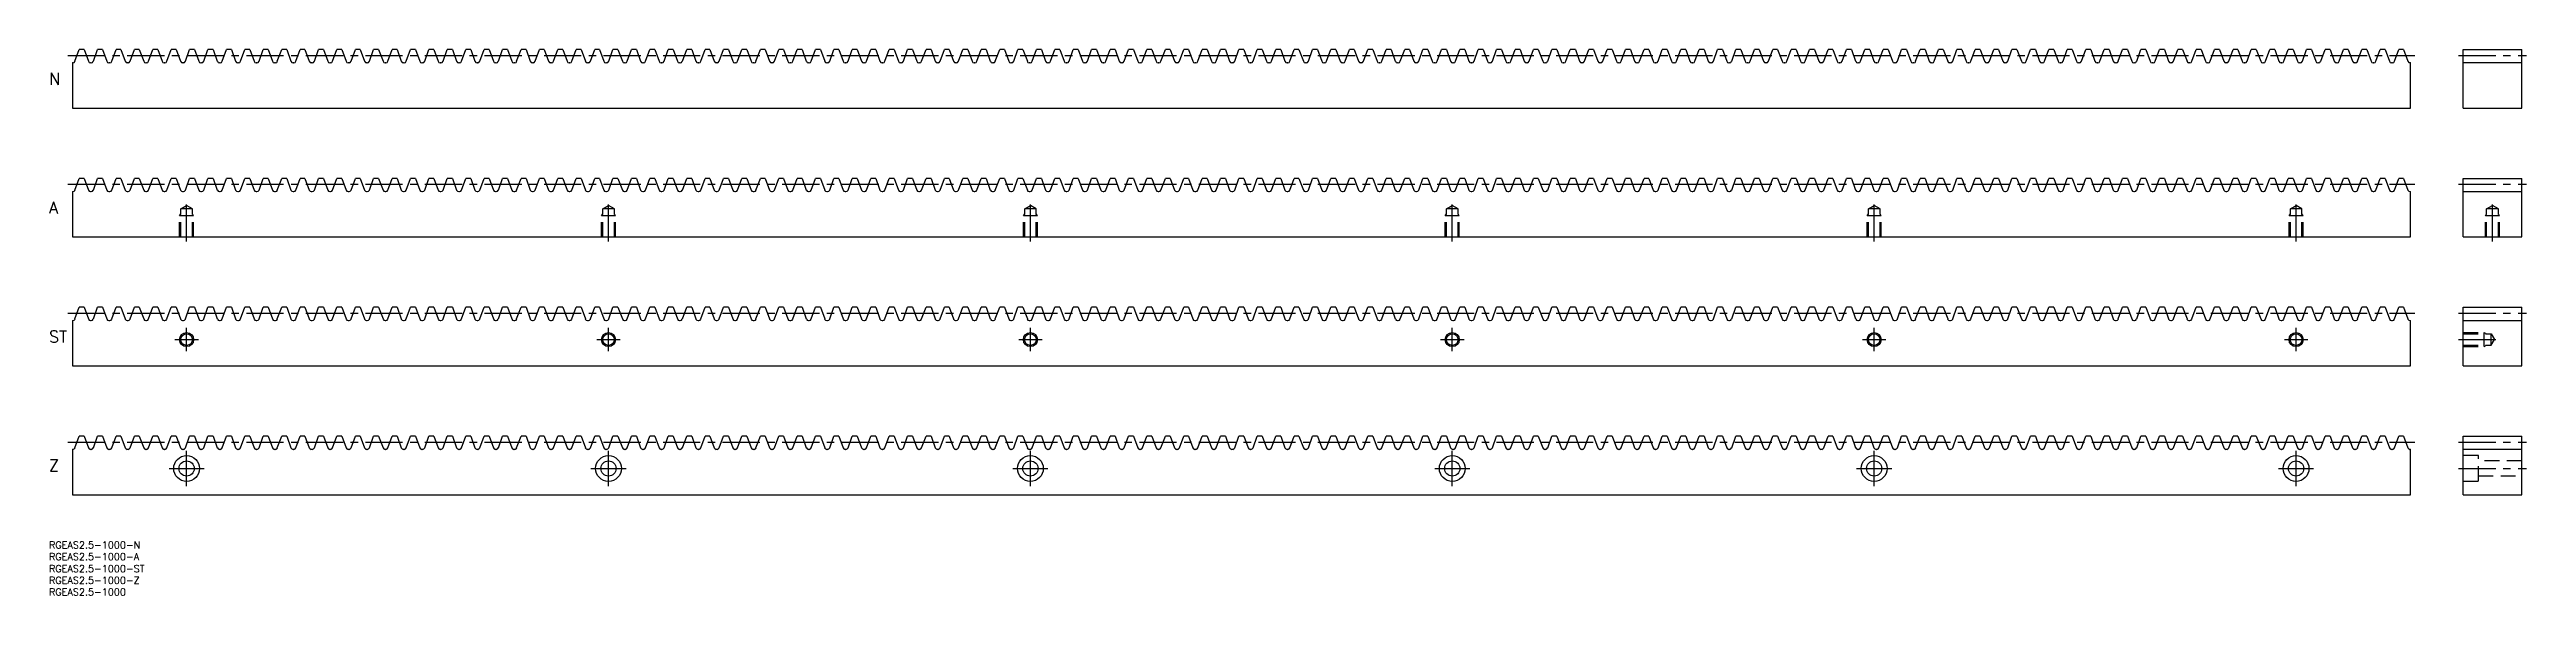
# Model space of a CAD drawing. Extents: x 0 to 1057, y -23 to 210.
import ezdxf

# ---------------------------------------------------------------- set-up
doc = ezdxf.new("R2010")
doc.units = 0
doc.header["$LTSCALE"] = 0.5
doc.linetypes.add('CENTER', pattern=[50.8, 31.75, -6.35, 6.35, -6.35])
doc.linetypes.add('DASHED', pattern=[19.05, 12.7, -6.35])
for name, color, linetype in [('MSM_CENTER', 1, 'CENTER'), ('MSM_CONTINUOUS', 7, 'CONTINUOUS'), ('MSM_DASHED', 4, 'DASHED'), ('MSM_NARROW', 5, 'CONTINUOUS'), ('MSM_PART_NUMBER', 7, 'CONTINUOUS')]:
    doc.layers.add(name, color=color, linetype=linetype)
doc.styles.get("Standard").update_dxf_attribs({"font": 'txt.shx', "height": 5, "bigfont": 'bigfont.shx'})

# ---------------------------------------------------------------- blocks, each defined once
blk = doc.blocks.new('*U2')
at = {"layer": 'MSM_PART_NUMBER'}
blk.add_text('RGEAS2.5-1000-N', height=3, dxfattribs=at).set_placement((0, -3))
blk = doc.blocks.new('*U3')
at = {"layer": 'MSM_PART_NUMBER'}
blk.add_text('RGEAS2.5-1000-A', height=3, dxfattribs=at).set_placement((0, -8))
blk = doc.blocks.new('*U5')
at = {"layer": 'MSM_PART_NUMBER'}
blk.add_text('Z', height=5, dxfattribs=at).set_placement((0, 30))
blk = doc.blocks.new('*U6')
at = {"layer": 'MSM_PART_NUMBER'}
blk.add_text('ST', height=5, dxfattribs=at).set_placement((0, 85))
blk = doc.blocks.new('*U7')
at = {"layer": 'MSM_PART_NUMBER'}
blk.add_text('A', height=5, dxfattribs=at).set_placement((0, 140))
blk = doc.blocks.new('*U8')
at = {"layer": 'MSM_PART_NUMBER'}
blk.add_text('N', height=5, dxfattribs=at).set_placement((0, 195))
blk = doc.blocks.new('*U9')
at = {"layer": 'MSM_PART_NUMBER'}
blk.add_text('RGEAS2.5-1000-ST', height=3, dxfattribs=at).set_placement((0, -13))
blk = doc.blocks.new('*U10')
at = {"layer": 'MSM_PART_NUMBER'}
blk.add_text('RGEAS2.5-1000-Z', height=3, dxfattribs=at).set_placement((0, -18))
blk = doc.blocks.new('*U11')
at = {"layer": 'MSM_PART_NUMBER'}
blk.add_text('RGEAS2.5-1000', height=3, dxfattribs=at).set_placement((0, -23))

msp = doc.modelspace()

# ---------------------------------------------------------------- linework, layer by layer
at = {"layer": 'MSM_CENTER'}
for p, q in [((8, 207.5), (1009.4, 207.5)), ((1028, 207.5), (1057, 207.5)), ((8, 152.5), (1009.4, 152.5)), ((1028, 152.5), (1057, 152.5)), ((58.7, 128), (58.7, 145.4)), ((238.7, 128), (238.7, 145.4)), ((418.7, 128), (418.7, 145.4)), ((598.7, 128), (598.7, 145.4)), ((778.7, 128), (778.7, 145.4)), ((958.7, 128), (958.7, 145.4)), ((1042.5, 128), (1042.5, 145.4)), ((8, 97.5), (1009.4, 97.5)), ((1028, 97.5), (1057, 97.5)), ((53.7, 86.2), (63.7, 86.2)), ((58.7, 81.2), (58.7, 91.2)), ((233.7, 86.2), (243.7, 86.2)), ((238.7, 81.2), (238.7, 91.2)), ((413.7, 86.2), (423.7, 86.2)), ((418.7, 81.2), (418.7, 91.2)), ((593.7, 86.2), (603.7, 86.2)), ((598.7, 81.2), (598.7, 91.2)), ((773.7, 86.2), (783.7, 86.2)), ((778.7, 81.2), (778.7, 91.2)), ((953.7, 86.2), (963.7, 86.2)), ((958.7, 81.2), (958.7, 91.2)), ((1028, 86.2), (1045.4, 86.2)), ((8, 42.5), (1009.4, 42.5)), ((1028, 42.5), (1057, 42.5)), ((58.7, 23.7), (58.7, 38.8)), ((238.7, 23.7), (238.7, 38.8)), ((418.7, 23.7), (418.7, 38.8)), ((598.7, 23.7), (598.7, 38.8)), ((778.7, 23.7), (778.7, 38.8)), ((958.7, 23.7), (958.7, 38.8)), ((51.2, 31.2), (66.2, 31.2)), ((231.2, 31.2), (246.2, 31.2)), ((411.2, 31.2), (426.2, 31.2)), ((591.2, 31.2), (606.2, 31.2)), ((771.2, 31.2), (786.2, 31.2)), ((951.2, 31.2), (966.2, 31.2)), ((1028, 31.2), (1057, 31.2))]:
    msp.add_line(p, q, dxfattribs=at)
at = {"layer": 'MSM_CONTINUOUS'}
for p, q in [((10, 204.4), (10.2, 204.4)), ((10, 204.4), (10, 185)), ((11, 205), (12.9, 210)), ((15, 210), (12.9, 210)), ((15, 210), (16.8, 205)), ((17.7, 204.4), (18, 204.4)), ((18.9, 205), (20.7, 210)), ((22.8, 210), (20.7, 210)), ((22.8, 210), (24.7, 205)), ((25.5, 204.4), (25.9, 204.4)), ((26.8, 205), (28.6, 210)), ((30.7, 210), (28.6, 210)), ((30.7, 210), (32.5, 205)), ((33.4, 204.4), (33.7, 204.4)), ((34.6, 205), (36.4, 210)), ((38.5, 210), (36.4, 210)), ((38.5, 210), (40.4, 205)), ((41.3, 204.4), (41.6, 204.4)), ((42.5, 205), (44.3, 210)), ((46.4, 210), (44.3, 210)), ((46.4, 210), (48.2, 205)), ((49.1, 204.4), (49.4, 204.4)), ((50.3, 205), (52.1, 210)), ((54.2, 210), (52.1, 210)), ((54.2, 210), (56.1, 205)), ((57, 204.4), (57.3, 204.4)), ((58.2, 205), (60, 210)), ((62.1, 210), (60, 210)), ((62.1, 210), (63.9, 205)), ((64.8, 204.4), (65.1, 204.4)), ((66, 205), (67.8, 210)), ((70, 210), (67.8, 210)), ((70, 210), (71.8, 205)), ((72.7, 204.4), (73, 204.4)), ((73.9, 205), (75.7, 210)), ((77.8, 210), (75.7, 210)), ((77.8, 210), (79.6, 205)), ((80.5, 204.4), (80.8, 204.4)), ((81.7, 205), (83.6, 210)), ((85.7, 210), (83.6, 210)), ((85.7, 210), (87.5, 205)), ((88.4, 204.4), (88.7, 204.4)), ((89.6, 205), (91.4, 210)), ((93.5, 210), (91.4, 210)), ((93.5, 210), (95.3, 205)), ((96.2, 204.4), (96.6, 204.4)), ((97.4, 205), (99.3, 210)), ((101.4, 210), (99.3, 210)), ((101.4, 210), (103.2, 205)), ((104.1, 204.4), (104.4, 204.4)), ((105.3, 205), (107.1, 210)), ((109.2, 210), (107.1, 210)), ((109.2, 210), (111, 205)), ((111.9, 204.4), (112.3, 204.4)), ((113.2, 205), (115, 210)), ((117.1, 210), (115, 210)), ((117.1, 210), (118.9, 205)), ((119.8, 204.4), (120.1, 204.4)), ((121, 205), (122.8, 210)), ((124.9, 210), (122.8, 210)), ((124.9, 210), (126.8, 205)), ((127.6, 204.4), (128, 204.4)), ((128.9, 205), (130.7, 210)), ((132.8, 210), (130.7, 210)), ((132.8, 210), (134.6, 205)), ((135.5, 204.4), (135.8, 204.4)), ((136.7, 205), (138.5, 210)), ((140.6, 210), (138.5, 210)), ((140.6, 210), (142.5, 205)), ((143.4, 204.4), (143.7, 204.4)), ((144.6, 205), (146.4, 210)), ((148.5, 210), (146.4, 210)), ((148.5, 210), (150.3, 205)), ((151.2, 204.4), (151.5, 204.4)), ((152.4, 205), (154.2, 210)), ((156.3, 210), (154.2, 210)), ((156.3, 210), (158.2, 205)), ((159.1, 204.4), (159.4, 204.4)), ((160.3, 205), (162.1, 210)), ((164.2, 210), (162.1, 210)), ((164.2, 210), (166, 205)), ((166.9, 204.4), (167.2, 204.4)), ((168.1, 205), (169.9, 210)), ((172.1, 210), (169.9, 210)), ((172.1, 210), (173.9, 205)), ((174.8, 204.4), (175.1, 204.4)), ((176, 205), (177.8, 210)), ((179.9, 210), (177.8, 210)), ((179.9, 210), (181.7, 205)), ((182.6, 204.4), (182.9, 204.4)), ((183.8, 205), (185.7, 210)), ((187.8, 210), (185.7, 210)), ((187.8, 210), (189.6, 205)), ((190.5, 204.4), (190.8, 204.4)), ((191.7, 205), (193.5, 210)), ((195.6, 210), (193.5, 210)), ((195.6, 210), (197.4, 205)), ((198.3, 204.4), (198.7, 204.4)), ((199.5, 205), (201.4, 210)), ((203.5, 210), (201.4, 210)), ((203.5, 210), (205.3, 205)), ((206.2, 204.4), (206.5, 204.4)), ((207.4, 205), (209.2, 210)), ((211.3, 210), (209.2, 210)), ((211.3, 210), (213.1, 205)), ((214, 204.4), (214.4, 204.4)), ((215.3, 205), (217.1, 210)), ((219.2, 210), (217.1, 210)), ((219.2, 210), (221, 205)), ((221.9, 204.4), (222.2, 204.4)), ((223.1, 205), (224.9, 210)), ((227, 210), (224.9, 210)), ((227, 210), (228.9, 205)), ((229.7, 204.4), (230.1, 204.4)), ((231, 205), (232.8, 210)), ((234.9, 210), (232.8, 210)), ((234.9, 210), (236.7, 205)), ((237.6, 204.4), (237.9, 204.4)), ((238.8, 205), (240.6, 210)), ((242.7, 210), (240.6, 210)), ((242.7, 210), (244.6, 205)), ((245.5, 204.4), (245.8, 204.4)), ((246.7, 205), (248.5, 210)), ((250.6, 210), (248.5, 210)), ((250.6, 210), (252.4, 205)), ((253.3, 204.4), (253.6, 204.4)), ((254.5, 205), (256.3, 210)), ((258.5, 210), (256.3, 210)), ((258.5, 210), (260.3, 205)), ((261.2, 204.4), (261.5, 204.4)), ((262.4, 205), (264.2, 210)), ((266.3, 210), (264.2, 210)), ((266.3, 210), (268.1, 205)), ((269, 204.4), (269.3, 204.4)), ((270.2, 205), (272.1, 210)), ((274.2, 210), (272.1, 210)), ((274.2, 210), (276, 205)), ((276.9, 204.4), (277.2, 204.4)), ((278.1, 205), (279.9, 210)), ((282, 210), (279.9, 210)), ((282, 210), (283.8, 205)), ((284.7, 204.4), (285, 204.4)), ((285.9, 205), (287.8, 210)), ((289.9, 210), (287.8, 210)), ((289.9, 210), (291.7, 205)), ((292.6, 204.4), (292.9, 204.4)), ((293.8, 205), (295.6, 210)), ((297.7, 210), (295.6, 210)), ((297.7, 210), (299.5, 205)), ((300.4, 204.4), (300.8, 204.4)), ((301.6, 205), (303.5, 210)), ((305.6, 210), (303.5, 210)), ((305.6, 210), (307.4, 205)), ((308.3, 204.4), (308.6, 204.4)), ((309.5, 205), (311.3, 210)), ((313.4, 210), (311.3, 210)), ((313.4, 210), (315.2, 205)), ((316.1, 204.4), (316.5, 204.4)), ((317.4, 205), (319.2, 210)), ((321.3, 210), (319.2, 210)), ((321.3, 210), (323.1, 205)), ((324, 204.4), (324.3, 204.4)), ((325.2, 205), (327, 210)), ((329.1, 210), (327, 210)), ((329.1, 210), (331, 205)), ((331.8, 204.4), (332.2, 204.4)), ((333.1, 205), (334.9, 210)), ((337, 210), (334.9, 210)), ((337, 210), (338.8, 205)), ((339.7, 204.4), (340, 204.4)), ((340.9, 205), (342.7, 210)), ((344.8, 210), (342.7, 210)), ((344.8, 210), (346.7, 205)), ((347.6, 204.4), (347.9, 204.4)), ((348.8, 205), (350.6, 210)), ((352.7, 210), (350.6, 210)), ((352.7, 210), (354.5, 205)), ((355.4, 204.4), (355.7, 204.4)), ((356.6, 205), (358.4, 210)), ((360.6, 210), (358.4, 210)), ((360.6, 210), (362.4, 205)), ((363.3, 204.4), (363.6, 204.4)), ((364.5, 205), (366.3, 210)), ((368.4, 210), (366.3, 210)), ((368.4, 210), (370.2, 205)), ((371.1, 204.4), (371.4, 204.4)), ((372.3, 205), (374.2, 210)), ((376.3, 210), (374.2, 210)), ((376.3, 210), (378.1, 205)), ((379, 204.4), (379.3, 204.4)), ((380.2, 205), (382, 210)), ((384.1, 210), (382, 210)), ((384.1, 210), (385.9, 205)), ((386.8, 204.4), (387.1, 204.4)), ((388, 205), (389.9, 210)), ((392, 210), (389.9, 210)), ((392, 210), (393.8, 205)), ((394.7, 204.4), (395, 204.4)), ((395.9, 205), (397.7, 210)), ((399.8, 210), (397.7, 210)), ((399.8, 210), (401.6, 205)), ((402.5, 204.4), (402.9, 204.4)), ((403.7, 205), (405.6, 210)), ((407.7, 210), (405.6, 210)), ((407.7, 210), (409.5, 205)), ((410.4, 204.4), (410.7, 204.4)), ((411.6, 205), (413.4, 210)), ((415.5, 210), (413.4, 210)), ((415.5, 210), (417.4, 205)), ((418.2, 204.4), (418.6, 204.4)), ((419.5, 205), (421.3, 210)), ((423.4, 210), (421.3, 210)), ((423.4, 210), (425.2, 205)), ((426.1, 204.4), (426.4, 204.4)), ((427.3, 205), (429.1, 210)), ((431.2, 210), (429.1, 210)), ((431.2, 210), (433.1, 205)), ((434, 204.4), (434.3, 204.4)), ((435.2, 205), (437, 210)), ((439.1, 210), (437, 210)), ((439.1, 210), (440.9, 205)), ((441.8, 204.4), (442.1, 204.4)), ((443, 205), (444.8, 210)), ((446.9, 210), (444.8, 210)), ((446.9, 210), (448.8, 205)), ((449.7, 204.4), (450, 204.4)), ((450.9, 205), (452.7, 210)), ((454.8, 210), (452.7, 210)), ((454.8, 210), (456.6, 205)), ((457.5, 204.4), (457.8, 204.4)), ((458.7, 205), (460.5, 210)), ((462.7, 210), (460.5, 210)), ((462.7, 210), (464.5, 205)), ((465.4, 204.4), (465.7, 204.4)), ((466.6, 205), (468.4, 210)), ((470.5, 210), (468.4, 210)), ((470.5, 210), (472.3, 205)), ((473.2, 204.4), (473.5, 204.4)), ((474.4, 205), (476.3, 210)), ((478.4, 210), (476.3, 210)), ((478.4, 210), (480.2, 205)), ((481.1, 204.4), (481.4, 204.4)), ((482.3, 205), (484.1, 210)), ((486.2, 210), (484.1, 210)), ((486.2, 210), (488, 205)), ((488.9, 204.4), (489.3, 204.4)), ((490.1, 205), (492, 210)), ((494.1, 210), (492, 210)), ((494.1, 210), (495.9, 205)), ((496.8, 204.4), (497.1, 204.4)), ((498, 205), (499.8, 210)), ((501.9, 210), (499.8, 210)), ((501.9, 210), (503.7, 205)), ((504.6, 204.4), (505, 204.4)), ((505.9, 205), (507.7, 210)), ((509.8, 210), (507.7, 210)), ((509.8, 210), (511.6, 205)), ((512.5, 204.4), (512.8, 204.4)), ((513.7, 205), (515.5, 210)), ((517.6, 210), (515.5, 210)), ((517.6, 210), (519.5, 205)), ((520.3, 204.4), (520.7, 204.4)), ((521.6, 205), (523.4, 210)), ((525.5, 210), (523.4, 210)), ((525.5, 210), (527.3, 205)), ((528.2, 204.4), (528.5, 204.4)), ((529.4, 205), (531.2, 210)), ((533.3, 210), (531.2, 210)), ((533.3, 210), (535.2, 205)), ((536.1, 204.4), (536.4, 204.4)), ((537.3, 205), (539.1, 210)), ((541.2, 210), (539.1, 210)), ((541.2, 210), (543, 205)), ((543.9, 204.4), (544.2, 204.4)), ((545.1, 205), (546.9, 210)), ((549, 210), (546.9, 210)), ((549, 210), (550.9, 205)), ((551.8, 204.4), (552.1, 204.4)), ((553, 205), (554.8, 210)), ((556.9, 210), (554.8, 210)), ((556.9, 210), (558.7, 205)), ((559.6, 204.4), (559.9, 204.4)), ((560.8, 205), (562.6, 210)), ((564.8, 210), (562.6, 210)), ((564.8, 210), (566.6, 205)), ((567.5, 204.4), (567.8, 204.4)), ((568.7, 205), (570.5, 210)), ((572.6, 210), (570.5, 210)), ((572.6, 210), (574.4, 205)), ((575.3, 204.4), (575.6, 204.4)), ((576.5, 205), (578.4, 210)), ((580.5, 210), (578.4, 210)), ((580.5, 210), (582.3, 205)), ((583.2, 204.4), (583.5, 204.4)), ((584.4, 205), (586.2, 210)), ((588.3, 210), (586.2, 210)), ((588.3, 210), (590.1, 205)), ((591, 204.4), (591.4, 204.4)), ((592.2, 205), (594.1, 210)), ((596.2, 210), (594.1, 210)), ((596.2, 210), (598, 205)), ((598.9, 204.4), (599.2, 204.4)), ((600.1, 205), (601.9, 210)), ((604, 210), (601.9, 210)), ((604, 210), (605.8, 205)), ((606.7, 204.4), (607.1, 204.4)), ((608, 205), (609.8, 210)), ((611.9, 210), (609.8, 210)), ((611.9, 210), (613.7, 205)), ((614.6, 204.4), (614.9, 204.4)), ((615.8, 205), (617.6, 210)), ((619.7, 210), (617.6, 210)), ((619.7, 210), (621.6, 205)), ((622.4, 204.4), (622.8, 204.4)), ((623.7, 205), (625.5, 210)), ((627.6, 210), (625.5, 210)), ((627.6, 210), (629.4, 205)), ((630.3, 204.4), (630.6, 204.4)), ((631.5, 205), (633.3, 210)), ((635.4, 210), (633.3, 210)), ((635.4, 210), (637.3, 205)), ((638.2, 204.4), (638.5, 204.4)), ((639.4, 205), (641.2, 210)), ((643.3, 210), (641.2, 210)), ((643.3, 210), (645.1, 205)), ((646, 204.4), (646.3, 204.4)), ((647.2, 205), (649, 210)), ((651.2, 210), (649, 210)), ((651.2, 210), (653, 205)), ((653.9, 204.4), (654.2, 204.4)), ((655.1, 205), (656.9, 210)), ((659, 210), (656.9, 210)), ((659, 210), (660.8, 205)), ((661.7, 204.4), (662, 204.4)), ((662.9, 205), (664.8, 210)), ((666.9, 210), (664.8, 210)), ((666.9, 210), (668.7, 205)), ((669.6, 204.4), (669.9, 204.4)), ((670.8, 205), (672.6, 210)), ((674.7, 210), (672.6, 210)), ((674.7, 210), (676.5, 205)), ((677.4, 204.4), (677.7, 204.4)), ((678.6, 205), (680.5, 210)), ((682.6, 210), (680.5, 210)), ((682.6, 210), (684.4, 205)), ((685.3, 204.4), (685.6, 204.4)), ((686.5, 205), (688.3, 210)), ((690.4, 210), (688.3, 210)), ((690.4, 210), (692.2, 205)), ((693.1, 204.4), (693.5, 204.4)), ((694.3, 205), (696.2, 210)), ((698.3, 210), (696.2, 210)), ((698.3, 210), (700.1, 205)), ((701, 204.4), (701.3, 204.4)), ((702.2, 205), (704, 210)), ((706.1, 210), (704, 210)), ((706.1, 210), (707.9, 205)), ((708.8, 204.4), (709.2, 204.4)), ((710.1, 205), (711.9, 210)), ((714, 210), (711.9, 210)), ((714, 210), (715.8, 205)), ((716.7, 204.4), (717, 204.4)), ((717.9, 205), (719.7, 210)), ((721.8, 210), (719.7, 210)), ((721.8, 210), (723.7, 205)), ((724.5, 204.4), (724.9, 204.4)), ((725.8, 205), (727.6, 210)), ((729.7, 210), (727.6, 210)), ((729.7, 210), (731.5, 205)), ((732.4, 204.4), (732.7, 204.4)), ((733.6, 205), (735.4, 210)), ((737.5, 210), (735.4, 210)), ((737.5, 210), (739.4, 205)), ((740.3, 204.4), (740.6, 204.4)), ((741.5, 205), (743.3, 210)), ((745.4, 210), (743.3, 210)), ((745.4, 210), (747.2, 205)), ((748.1, 204.4), (748.4, 204.4)), ((749.3, 205), (751.1, 210)), ((753.3, 210), (751.1, 210)), ((753.3, 210), (755.1, 205)), ((756, 204.4), (756.3, 204.4)), ((757.2, 205), (759, 210)), ((761.1, 210), (759, 210)), ((761.1, 210), (762.9, 205)), ((763.8, 204.4), (764.1, 204.4)), ((765, 205), (766.9, 210)), ((769, 210), (766.9, 210)), ((769, 210), (770.8, 205)), ((771.7, 204.4), (772, 204.4)), ((772.9, 205), (774.7, 210)), ((776.8, 210), (774.7, 210)), ((776.8, 210), (778.6, 205)), ((779.5, 204.4), (779.8, 204.4)), ((780.7, 205), (782.6, 210)), ((784.7, 210), (782.6, 210)), ((784.7, 210), (786.5, 205)), ((787.4, 204.4), (787.7, 204.4)), ((788.6, 205), (790.4, 210)), ((792.5, 210), (790.4, 210)), ((792.5, 210), (794.3, 205)), ((795.2, 204.4), (795.6, 204.4)), ((796.4, 205), (798.3, 210)), ((800.4, 210), (798.3, 210)), ((800.4, 210), (802.2, 205)), ((803.1, 204.4), (803.4, 204.4)), ((804.3, 205), (806.1, 210)), ((808.2, 210), (806.1, 210)), ((808.2, 210), (810.1, 205)), ((810.9, 204.4), (811.3, 204.4)), ((812.2, 205), (814, 210)), ((816.1, 210), (814, 210)), ((816.1, 210), (817.9, 205)), ((818.8, 204.4), (819.1, 204.4)), ((820, 205), (821.8, 210)), ((823.9, 210), (821.8, 210)), ((823.9, 210), (825.8, 205)), ((826.7, 204.4), (827, 204.4)), ((827.9, 205), (829.7, 210)), ((831.8, 210), (829.7, 210)), ((831.8, 210), (833.6, 205)), ((834.5, 204.4), (834.8, 204.4)), ((835.7, 205), (837.5, 210)), ((839.6, 210), (837.5, 210)), ((839.6, 210), (841.5, 205)), ((842.4, 204.4), (842.7, 204.4)), ((843.6, 205), (845.4, 210)), ((847.5, 210), (845.4, 210)), ((847.5, 210), (849.3, 205)), ((850.2, 204.4), (850.5, 204.4)), ((851.4, 205), (853.2, 210)), ((855.4, 210), (853.2, 210)), ((855.4, 210), (857.2, 205)), ((858.1, 204.4), (858.4, 204.4)), ((859.3, 205), (861.1, 210)), ((863.2, 210), (861.1, 210)), ((863.2, 210), (865, 205)), ((865.9, 204.4), (866.2, 204.4)), ((867.1, 205), (869, 210)), ((871.1, 210), (869, 210)), ((871.1, 210), (872.9, 205)), ((873.8, 204.4), (874.1, 204.4)), ((875, 205), (876.8, 210)), ((878.9, 210), (876.8, 210)), ((878.9, 210), (880.7, 205)), ((881.6, 204.4), (882, 204.4)), ((882.8, 205), (884.7, 210)), ((886.8, 210), (884.7, 210)), ((886.8, 210), (888.6, 205)), ((889.5, 204.4), (889.8, 204.4)), ((890.7, 205), (892.5, 210)), ((894.6, 210), (892.5, 210)), ((894.6, 210), (896.4, 205)), ((897.3, 204.4), (897.7, 204.4)), ((898.6, 205), (900.4, 210)), ((902.5, 210), (900.4, 210)), ((902.5, 210), (904.3, 205)), ((905.2, 204.4), (905.5, 204.4)), ((906.4, 205), (908.2, 210)), ((910.3, 210), (908.2, 210)), ((910.3, 210), (912.2, 205)), ((913, 204.4), (913.4, 204.4)), ((914.3, 205), (916.1, 210)), ((918.2, 210), (916.1, 210)), ((918.2, 210), (920, 205)), ((920.9, 204.4), (921.2, 204.4)), ((922.1, 205), (923.9, 210)), ((926, 210), (923.9, 210)), ((926, 210), (927.9, 205)), ((928.8, 204.4), (929.1, 204.4)), ((930, 205), (931.8, 210)), ((933.9, 210), (931.8, 210)), ((933.9, 210), (935.7, 205)), ((936.6, 204.4), (936.9, 204.4)), ((937.8, 205), (939.6, 210)), ((941.7, 210), (939.6, 210)), ((941.7, 210), (943.6, 205)), ((944.5, 204.4), (944.8, 204.4)), ((945.7, 205), (947.5, 210)), ((949.6, 210), (947.5, 210)), ((949.6, 210), (951.4, 205)), ((952.3, 204.4), (952.6, 204.4)), ((953.5, 205), (955.3, 210)), ((957.5, 210), (955.3, 210)), ((957.5, 210), (959.3, 205)), ((960.2, 204.4), (960.5, 204.4)), ((961.4, 205), (963.2, 210)), ((965.3, 210), (963.2, 210)), ((965.3, 210), (967.1, 205)), ((968, 204.4), (968.3, 204.4)), ((969.2, 205), (971.1, 210)), ((973.2, 210), (971.1, 210)), ((973.2, 210), (975, 205)), ((975.9, 204.4), (976.2, 204.4)), ((977.1, 205), (978.9, 210)), ((981, 210), (978.9, 210)), ((981, 210), (982.8, 205)), ((983.7, 204.4), (984.1, 204.4)), ((984.9, 205), (986.8, 210)), ((988.9, 210), (986.8, 210)), ((988.9, 210), (990.7, 205)), ((991.6, 204.4), (991.9, 204.4)), ((992.8, 205), (994.6, 210)), ((996.7, 210), (994.6, 210)), ((996.7, 210), (998.5, 205)), ((999.4, 204.4), (999.8, 204.4)), ((1000.7, 205), (1002.5, 210)), ((1004.6, 210), (1002.5, 210)), ((1004.6, 210), (1006.4, 205)), ((1007.3, 204.4), (1007.5, 204.4)), ((1007.5, 185), (1007.5, 204.4)), ((1030, 210), (1055, 210)), ((1030, 185), (1030, 210)), ((1030, 204.4), (1055, 204.4)), ((1055, 185), (1055, 210)), ((10, 185), (1007.5, 185)), ((1030, 185), (1055, 185)), ((10, 149.4), (10.2, 149.4)), ((10, 149.4), (10, 130)), ((11, 150), (12.9, 155)), ((15, 155), (12.9, 155)), ((15, 155), (16.8, 150)), ((17.7, 149.4), (18, 149.4)), ((18.9, 150), (20.7, 155)), ((22.8, 155), (20.7, 155)), ((22.8, 155), (24.7, 150)), ((25.5, 149.4), (25.9, 149.4)), ((26.8, 150), (28.6, 155)), ((30.7, 155), (28.6, 155)), ((30.7, 155), (32.5, 150)), ((33.4, 149.4), (33.7, 149.4)), ((34.6, 150), (36.4, 155)), ((38.5, 155), (36.4, 155)), ((38.5, 155), (40.4, 150)), ((41.3, 149.4), (41.6, 149.4)), ((42.5, 150), (44.3, 155)), ((46.4, 155), (44.3, 155)), ((46.4, 155), (48.2, 150)), ((49.1, 149.4), (49.4, 149.4)), ((50.3, 150), (52.1, 155)), ((54.2, 155), (52.1, 155)), ((54.2, 155), (56.1, 150)), ((57, 149.4), (57.3, 149.4)), ((58.2, 150), (60, 155)), ((62.1, 155), (60, 155)), ((62.1, 155), (63.9, 150)), ((64.8, 149.4), (65.1, 149.4)), ((66, 150), (67.8, 155)), ((70, 155), (67.8, 155)), ((70, 155), (71.8, 150)), ((72.7, 149.4), (73, 149.4)), ((73.9, 150), (75.7, 155)), ((77.8, 155), (75.7, 155)), ((77.8, 155), (79.6, 150)), ((80.5, 149.4), (80.8, 149.4)), ((81.7, 150), (83.6, 155)), ((85.7, 155), (83.6, 155)), ((85.7, 155), (87.5, 150)), ((88.4, 149.4), (88.7, 149.4)), ((89.6, 150), (91.4, 155)), ((93.5, 155), (91.4, 155)), ((93.5, 155), (95.3, 150)), ((96.2, 149.4), (96.6, 149.4)), ((97.4, 150), (99.3, 155)), ((101.4, 155), (99.3, 155)), ((101.4, 155), (103.2, 150)), ((104.1, 149.4), (104.4, 149.4)), ((105.3, 150), (107.1, 155)), ((109.2, 155), (107.1, 155)), ((109.2, 155), (111, 150)), ((111.9, 149.4), (112.3, 149.4)), ((113.2, 150), (115, 155)), ((117.1, 155), (115, 155)), ((117.1, 155), (118.9, 150)), ((119.8, 149.4), (120.1, 149.4)), ((121, 150), (122.8, 155)), ((124.9, 155), (122.8, 155)), ((124.9, 155), (126.8, 150)), ((127.6, 149.4), (128, 149.4)), ((128.9, 150), (130.7, 155)), ((132.8, 155), (130.7, 155)), ((132.8, 155), (134.6, 150)), ((135.5, 149.4), (135.8, 149.4)), ((136.7, 150), (138.5, 155)), ((140.6, 155), (138.5, 155)), ((140.6, 155), (142.5, 150)), ((143.4, 149.4), (143.7, 149.4)), ((144.6, 150), (146.4, 155)), ((148.5, 155), (146.4, 155)), ((148.5, 155), (150.3, 150)), ((151.2, 149.4), (151.5, 149.4)), ((152.4, 150), (154.2, 155)), ((156.3, 155), (154.2, 155)), ((156.3, 155), (158.2, 150)), ((159.1, 149.4), (159.4, 149.4)), ((160.3, 150), (162.1, 155)), ((164.2, 155), (162.1, 155)), ((164.2, 155), (166, 150)), ((166.9, 149.4), (167.2, 149.4)), ((168.1, 150), (169.9, 155)), ((172.1, 155), (169.9, 155)), ((172.1, 155), (173.9, 150)), ((174.8, 149.4), (175.1, 149.4)), ((176, 150), (177.8, 155)), ((179.9, 155), (177.8, 155)), ((179.9, 155), (181.7, 150)), ((182.6, 149.4), (182.9, 149.4)), ((183.8, 150), (185.7, 155)), ((187.8, 155), (185.7, 155)), ((187.8, 155), (189.6, 150)), ((190.5, 149.4), (190.8, 149.4)), ((191.7, 150), (193.5, 155)), ((195.6, 155), (193.5, 155)), ((195.6, 155), (197.4, 150)), ((198.3, 149.4), (198.7, 149.4)), ((199.5, 150), (201.4, 155)), ((203.5, 155), (201.4, 155)), ((203.5, 155), (205.3, 150)), ((206.2, 149.4), (206.5, 149.4)), ((207.4, 150), (209.2, 155)), ((211.3, 155), (209.2, 155)), ((211.3, 155), (213.1, 150)), ((214, 149.4), (214.4, 149.4)), ((215.3, 150), (217.1, 155)), ((219.2, 155), (217.1, 155)), ((219.2, 155), (221, 150)), ((221.9, 149.4), (222.2, 149.4)), ((223.1, 150), (224.9, 155)), ((227, 155), (224.9, 155)), ((227, 155), (228.9, 150)), ((229.7, 149.4), (230.1, 149.4)), ((231, 150), (232.8, 155)), ((234.9, 155), (232.8, 155)), ((234.9, 155), (236.7, 150)), ((237.6, 149.4), (237.9, 149.4)), ((238.8, 150), (240.6, 155)), ((242.7, 155), (240.6, 155)), ((242.7, 155), (244.6, 150)), ((245.5, 149.4), (245.8, 149.4)), ((246.7, 150), (248.5, 155)), ((250.6, 155), (248.5, 155)), ((250.6, 155), (252.4, 150)), ((253.3, 149.4), (253.6, 149.4)), ((254.5, 150), (256.3, 155)), ((258.5, 155), (256.3, 155)), ((258.5, 155), (260.3, 150)), ((261.2, 149.4), (261.5, 149.4)), ((262.4, 150), (264.2, 155)), ((266.3, 155), (264.2, 155)), ((266.3, 155), (268.1, 150)), ((269, 149.4), (269.3, 149.4)), ((270.2, 150), (272.1, 155)), ((274.2, 155), (272.1, 155)), ((274.2, 155), (276, 150)), ((276.9, 149.4), (277.2, 149.4)), ((278.1, 150), (279.9, 155)), ((282, 155), (279.9, 155)), ((282, 155), (283.8, 150)), ((284.7, 149.4), (285, 149.4)), ((285.9, 150), (287.8, 155)), ((289.9, 155), (287.8, 155)), ((289.9, 155), (291.7, 150)), ((292.6, 149.4), (292.9, 149.4)), ((293.8, 150), (295.6, 155)), ((297.7, 155), (295.6, 155)), ((297.7, 155), (299.5, 150)), ((300.4, 149.4), (300.8, 149.4)), ((301.6, 150), (303.5, 155)), ((305.6, 155), (303.5, 155)), ((305.6, 155), (307.4, 150)), ((308.3, 149.4), (308.6, 149.4)), ((309.5, 150), (311.3, 155)), ((313.4, 155), (311.3, 155)), ((313.4, 155), (315.2, 150)), ((316.1, 149.4), (316.5, 149.4)), ((317.4, 150), (319.2, 155)), ((321.3, 155), (319.2, 155)), ((321.3, 155), (323.1, 150)), ((324, 149.4), (324.3, 149.4)), ((325.2, 150), (327, 155)), ((329.1, 155), (327, 155)), ((329.1, 155), (331, 150)), ((331.8, 149.4), (332.2, 149.4)), ((333.1, 150), (334.9, 155)), ((337, 155), (334.9, 155)), ((337, 155), (338.8, 150)), ((339.7, 149.4), (340, 149.4)), ((340.9, 150), (342.7, 155)), ((344.8, 155), (342.7, 155)), ((344.8, 155), (346.7, 150)), ((347.6, 149.4), (347.9, 149.4)), ((348.8, 150), (350.6, 155)), ((352.7, 155), (350.6, 155)), ((352.7, 155), (354.5, 150)), ((355.4, 149.4), (355.7, 149.4)), ((356.6, 150), (358.4, 155)), ((360.6, 155), (358.4, 155)), ((360.6, 155), (362.4, 150)), ((363.3, 149.4), (363.6, 149.4)), ((364.5, 150), (366.3, 155)), ((368.4, 155), (366.3, 155)), ((368.4, 155), (370.2, 150)), ((371.1, 149.4), (371.4, 149.4)), ((372.3, 150), (374.2, 155)), ((376.3, 155), (374.2, 155)), ((376.3, 155), (378.1, 150)), ((379, 149.4), (379.3, 149.4)), ((380.2, 150), (382, 155)), ((384.1, 155), (382, 155)), ((384.1, 155), (385.9, 150)), ((386.8, 149.4), (387.1, 149.4)), ((388, 150), (389.9, 155)), ((392, 155), (389.9, 155)), ((392, 155), (393.8, 150)), ((394.7, 149.4), (395, 149.4)), ((395.9, 150), (397.7, 155)), ((399.8, 155), (397.7, 155)), ((399.8, 155), (401.6, 150)), ((402.5, 149.4), (402.9, 149.4)), ((403.7, 150), (405.6, 155)), ((407.7, 155), (405.6, 155)), ((407.7, 155), (409.5, 150)), ((410.4, 149.4), (410.7, 149.4)), ((411.6, 150), (413.4, 155)), ((415.5, 155), (413.4, 155)), ((415.5, 155), (417.4, 150)), ((418.2, 149.4), (418.6, 149.4)), ((419.5, 150), (421.3, 155)), ((423.4, 155), (421.3, 155)), ((423.4, 155), (425.2, 150)), ((426.1, 149.4), (426.4, 149.4)), ((427.3, 150), (429.1, 155)), ((431.2, 155), (429.1, 155)), ((431.2, 155), (433.1, 150)), ((434, 149.4), (434.3, 149.4)), ((435.2, 150), (437, 155)), ((439.1, 155), (437, 155)), ((439.1, 155), (440.9, 150)), ((441.8, 149.4), (442.1, 149.4)), ((443, 150), (444.8, 155)), ((446.9, 155), (444.8, 155)), ((446.9, 155), (448.8, 150)), ((449.7, 149.4), (450, 149.4)), ((450.9, 150), (452.7, 155)), ((454.8, 155), (452.7, 155)), ((454.8, 155), (456.6, 150)), ((457.5, 149.4), (457.8, 149.4)), ((458.7, 150), (460.5, 155)), ((462.7, 155), (460.5, 155)), ((462.7, 155), (464.5, 150)), ((465.4, 149.4), (465.7, 149.4)), ((466.6, 150), (468.4, 155)), ((470.5, 155), (468.4, 155)), ((470.5, 155), (472.3, 150)), ((473.2, 149.4), (473.5, 149.4)), ((474.4, 150), (476.3, 155)), ((478.4, 155), (476.3, 155)), ((478.4, 155), (480.2, 150)), ((481.1, 149.4), (481.4, 149.4)), ((482.3, 150), (484.1, 155)), ((486.2, 155), (484.1, 155)), ((486.2, 155), (488, 150)), ((488.9, 149.4), (489.3, 149.4)), ((490.1, 150), (492, 155)), ((494.1, 155), (492, 155)), ((494.1, 155), (495.9, 150)), ((496.8, 149.4), (497.1, 149.4)), ((498, 150), (499.8, 155)), ((501.9, 155), (499.8, 155)), ((501.9, 155), (503.7, 150)), ((504.6, 149.4), (505, 149.4)), ((505.9, 150), (507.7, 155)), ((509.8, 155), (507.7, 155)), ((509.8, 155), (511.6, 150)), ((512.5, 149.4), (512.8, 149.4)), ((513.7, 150), (515.5, 155)), ((517.6, 155), (515.5, 155)), ((517.6, 155), (519.5, 150)), ((520.3, 149.4), (520.7, 149.4)), ((521.6, 150), (523.4, 155)), ((525.5, 155), (523.4, 155)), ((525.5, 155), (527.3, 150)), ((528.2, 149.4), (528.5, 149.4)), ((529.4, 150), (531.2, 155)), ((533.3, 155), (531.2, 155)), ((533.3, 155), (535.2, 150)), ((536.1, 149.4), (536.4, 149.4)), ((537.3, 150), (539.1, 155)), ((541.2, 155), (539.1, 155)), ((541.2, 155), (543, 150)), ((543.9, 149.4), (544.2, 149.4)), ((545.1, 150), (546.9, 155)), ((549, 155), (546.9, 155)), ((549, 155), (550.9, 150)), ((551.8, 149.4), (552.1, 149.4)), ((553, 150), (554.8, 155)), ((556.9, 155), (554.8, 155)), ((556.9, 155), (558.7, 150)), ((559.6, 149.4), (559.9, 149.4)), ((560.8, 150), (562.6, 155)), ((564.8, 155), (562.6, 155)), ((564.8, 155), (566.6, 150)), ((567.5, 149.4), (567.8, 149.4)), ((568.7, 150), (570.5, 155)), ((572.6, 155), (570.5, 155)), ((572.6, 155), (574.4, 150)), ((575.3, 149.4), (575.6, 149.4)), ((576.5, 150), (578.4, 155)), ((580.5, 155), (578.4, 155)), ((580.5, 155), (582.3, 150)), ((583.2, 149.4), (583.5, 149.4)), ((584.4, 150), (586.2, 155)), ((588.3, 155), (586.2, 155)), ((588.3, 155), (590.1, 150)), ((591, 149.4), (591.4, 149.4)), ((592.2, 150), (594.1, 155)), ((596.2, 155), (594.1, 155)), ((596.2, 155), (598, 150)), ((598.9, 149.4), (599.2, 149.4)), ((600.1, 150), (601.9, 155)), ((604, 155), (601.9, 155)), ((604, 155), (605.8, 150)), ((606.7, 149.4), (607.1, 149.4)), ((608, 150), (609.8, 155)), ((611.9, 155), (609.8, 155)), ((611.9, 155), (613.7, 150)), ((614.6, 149.4), (614.9, 149.4)), ((615.8, 150), (617.6, 155)), ((619.7, 155), (617.6, 155)), ((619.7, 155), (621.6, 150)), ((622.4, 149.4), (622.8, 149.4)), ((623.7, 150), (625.5, 155)), ((627.6, 155), (625.5, 155)), ((627.6, 155), (629.4, 150)), ((630.3, 149.4), (630.6, 149.4)), ((631.5, 150), (633.3, 155)), ((635.4, 155), (633.3, 155)), ((635.4, 155), (637.3, 150)), ((638.2, 149.4), (638.5, 149.4)), ((639.4, 150), (641.2, 155)), ((643.3, 155), (641.2, 155)), ((643.3, 155), (645.1, 150)), ((646, 149.4), (646.3, 149.4)), ((647.2, 150), (649, 155)), ((651.2, 155), (649, 155)), ((651.2, 155), (653, 150)), ((653.9, 149.4), (654.2, 149.4)), ((655.1, 150), (656.9, 155)), ((659, 155), (656.9, 155)), ((659, 155), (660.8, 150)), ((661.7, 149.4), (662, 149.4)), ((662.9, 150), (664.8, 155)), ((666.9, 155), (664.8, 155)), ((666.9, 155), (668.7, 150)), ((669.6, 149.4), (669.9, 149.4)), ((670.8, 150), (672.6, 155)), ((674.7, 155), (672.6, 155)), ((674.7, 155), (676.5, 150)), ((677.4, 149.4), (677.7, 149.4)), ((678.6, 150), (680.5, 155)), ((682.6, 155), (680.5, 155)), ((682.6, 155), (684.4, 150)), ((685.3, 149.4), (685.6, 149.4)), ((686.5, 150), (688.3, 155)), ((690.4, 155), (688.3, 155)), ((690.4, 155), (692.2, 150)), ((693.1, 149.4), (693.5, 149.4)), ((694.3, 150), (696.2, 155)), ((698.3, 155), (696.2, 155)), ((698.3, 155), (700.1, 150)), ((701, 149.4), (701.3, 149.4)), ((702.2, 150), (704, 155)), ((706.1, 155), (704, 155)), ((706.1, 155), (707.9, 150)), ((708.8, 149.4), (709.2, 149.4)), ((710.1, 150), (711.9, 155)), ((714, 155), (711.9, 155)), ((714, 155), (715.8, 150)), ((716.7, 149.4), (717, 149.4)), ((717.9, 150), (719.7, 155)), ((721.8, 155), (719.7, 155)), ((721.8, 155), (723.7, 150)), ((724.5, 149.4), (724.9, 149.4)), ((725.8, 150), (727.6, 155)), ((729.7, 155), (727.6, 155)), ((729.7, 155), (731.5, 150)), ((732.4, 149.4), (732.7, 149.4)), ((733.6, 150), (735.4, 155)), ((737.5, 155), (735.4, 155)), ((737.5, 155), (739.4, 150)), ((740.3, 149.4), (740.6, 149.4)), ((741.5, 150), (743.3, 155)), ((745.4, 155), (743.3, 155)), ((745.4, 155), (747.2, 150)), ((748.1, 149.4), (748.4, 149.4)), ((749.3, 150), (751.1, 155)), ((753.3, 155), (751.1, 155)), ((753.3, 155), (755.1, 150)), ((756, 149.4), (756.3, 149.4)), ((757.2, 150), (759, 155)), ((761.1, 155), (759, 155)), ((761.1, 155), (762.9, 150)), ((763.8, 149.4), (764.1, 149.4)), ((765, 150), (766.9, 155)), ((769, 155), (766.9, 155)), ((769, 155), (770.8, 150)), ((771.7, 149.4), (772, 149.4)), ((772.9, 150), (774.7, 155)), ((776.8, 155), (774.7, 155)), ((776.8, 155), (778.6, 150)), ((779.5, 149.4), (779.8, 149.4)), ((780.7, 150), (782.6, 155)), ((784.7, 155), (782.6, 155)), ((784.7, 155), (786.5, 150)), ((787.4, 149.4), (787.7, 149.4)), ((788.6, 150), (790.4, 155)), ((792.5, 155), (790.4, 155)), ((792.5, 155), (794.3, 150)), ((795.2, 149.4), (795.6, 149.4)), ((796.4, 150), (798.3, 155)), ((800.4, 155), (798.3, 155)), ((800.4, 155), (802.2, 150)), ((803.1, 149.4), (803.4, 149.4)), ((804.3, 150), (806.1, 155)), ((808.2, 155), (806.1, 155)), ((808.2, 155), (810.1, 150)), ((810.9, 149.4), (811.3, 149.4)), ((812.2, 150), (814, 155)), ((816.1, 155), (814, 155)), ((816.1, 155), (817.9, 150)), ((818.8, 149.4), (819.1, 149.4)), ((820, 150), (821.8, 155)), ((823.9, 155), (821.8, 155)), ((823.9, 155), (825.8, 150)), ((826.7, 149.4), (827, 149.4)), ((827.9, 150), (829.7, 155)), ((831.8, 155), (829.7, 155)), ((831.8, 155), (833.6, 150)), ((834.5, 149.4), (834.8, 149.4)), ((835.7, 150), (837.5, 155)), ((839.6, 155), (837.5, 155)), ((839.6, 155), (841.5, 150)), ((842.4, 149.4), (842.7, 149.4)), ((843.6, 150), (845.4, 155)), ((847.5, 155), (845.4, 155)), ((847.5, 155), (849.3, 150)), ((850.2, 149.4), (850.5, 149.4)), ((851.4, 150), (853.2, 155)), ((855.4, 155), (853.2, 155)), ((855.4, 155), (857.2, 150)), ((858.1, 149.4), (858.4, 149.4)), ((859.3, 150), (861.1, 155)), ((863.2, 155), (861.1, 155)), ((863.2, 155), (865, 150)), ((865.9, 149.4), (866.2, 149.4)), ((867.1, 150), (869, 155)), ((871.1, 155), (869, 155)), ((871.1, 155), (872.9, 150)), ((873.8, 149.4), (874.1, 149.4)), ((875, 150), (876.8, 155)), ((878.9, 155), (876.8, 155)), ((878.9, 155), (880.7, 150)), ((881.6, 149.4), (882, 149.4)), ((882.8, 150), (884.7, 155)), ((886.8, 155), (884.7, 155)), ((886.8, 155), (888.6, 150)), ((889.5, 149.4), (889.8, 149.4)), ((890.7, 150), (892.5, 155)), ((894.6, 155), (892.5, 155)), ((894.6, 155), (896.4, 150)), ((897.3, 149.4), (897.7, 149.4)), ((898.6, 150), (900.4, 155)), ((902.5, 155), (900.4, 155)), ((902.5, 155), (904.3, 150)), ((905.2, 149.4), (905.5, 149.4)), ((906.4, 150), (908.2, 155)), ((910.3, 155), (908.2, 155)), ((910.3, 155), (912.2, 150)), ((913, 149.4), (913.4, 149.4)), ((914.3, 150), (916.1, 155)), ((918.2, 155), (916.1, 155)), ((918.2, 155), (920, 150)), ((920.9, 149.4), (921.2, 149.4)), ((922.1, 150), (923.9, 155)), ((926, 155), (923.9, 155)), ((926, 155), (927.9, 150)), ((928.8, 149.4), (929.1, 149.4)), ((930, 150), (931.8, 155)), ((933.9, 155), (931.8, 155)), ((933.9, 155), (935.7, 150)), ((936.6, 149.4), (936.9, 149.4)), ((937.8, 150), (939.6, 155)), ((941.7, 155), (939.6, 155)), ((941.7, 155), (943.6, 150)), ((944.5, 149.4), (944.8, 149.4)), ((945.7, 150), (947.5, 155)), ((949.6, 155), (947.5, 155)), ((949.6, 155), (951.4, 150)), ((952.3, 149.4), (952.6, 149.4)), ((953.5, 150), (955.3, 155)), ((957.5, 155), (955.3, 155)), ((957.5, 155), (959.3, 150)), ((960.2, 149.4), (960.5, 149.4)), ((961.4, 150), (963.2, 155)), ((965.3, 155), (963.2, 155)), ((965.3, 155), (967.1, 150)), ((968, 149.4), (968.3, 149.4)), ((969.2, 150), (971.1, 155)), ((973.2, 155), (971.1, 155)), ((973.2, 155), (975, 150)), ((975.9, 149.4), (976.2, 149.4)), ((977.1, 150), (978.9, 155)), ((981, 155), (978.9, 155)), ((981, 155), (982.8, 150)), ((983.7, 149.4), (984.1, 149.4)), ((984.9, 150), (986.8, 155)), ((988.9, 155), (986.8, 155)), ((988.9, 155), (990.7, 150)), ((991.6, 149.4), (991.9, 149.4)), ((992.8, 150), (994.6, 155)), ((996.7, 155), (994.6, 155)), ((996.7, 155), (998.5, 150)), ((999.4, 149.4), (999.8, 149.4)), ((1000.7, 150), (1002.5, 155)), ((1004.6, 155), (1002.5, 155)), ((1004.6, 155), (1006.4, 150)), ((1007.3, 149.4), (1007.5, 149.4)), ((1007.5, 130), (1007.5, 149.4)), ((1030, 155), (1055, 155)), ((1030, 130), (1030, 155)), ((1030, 149.4), (1055, 149.4)), ((1055, 130), (1055, 155)), ((10, 130), (1007.5, 130)), ((1030, 130), (1055, 130)), ((11, 95), (12.9, 100)), ((15, 100), (12.9, 100)), ((15, 100), (16.8, 95)), ((18.9, 95), (20.7, 100)), ((22.8, 100), (20.7, 100)), ((22.8, 100), (24.7, 95)), ((26.8, 95), (28.6, 100)), ((30.7, 100), (28.6, 100)), ((30.7, 100), (32.5, 95)), ((34.6, 95), (36.4, 100)), ((38.5, 100), (36.4, 100)), ((38.5, 100), (40.4, 95)), ((42.5, 95), (44.3, 100)), ((46.4, 100), (44.3, 100)), ((46.4, 100), (48.2, 95)), ((50.3, 95), (52.1, 100)), ((54.2, 100), (52.1, 100)), ((54.2, 100), (56.1, 95)), ((58.2, 95), (60, 100)), ((62.1, 100), (60, 100)), ((62.1, 100), (63.9, 95)), ((66, 95), (67.8, 100)), ((70, 100), (67.8, 100)), ((70, 100), (71.8, 95)), ((73.9, 95), (75.7, 100)), ((77.8, 100), (75.7, 100)), ((77.8, 100), (79.6, 95)), ((81.7, 95), (83.6, 100)), ((85.7, 100), (83.6, 100)), ((85.7, 100), (87.5, 95)), ((89.6, 95), (91.4, 100)), ((93.5, 100), (91.4, 100)), ((93.5, 100), (95.3, 95)), ((97.4, 95), (99.3, 100)), ((101.4, 100), (99.3, 100)), ((101.4, 100), (103.2, 95)), ((105.3, 95), (107.1, 100)), ((109.2, 100), (107.1, 100)), ((109.2, 100), (111, 95)), ((113.2, 95), (115, 100)), ((117.1, 100), (115, 100)), ((117.1, 100), (118.9, 95)), ((121, 95), (122.8, 100)), ((124.9, 100), (122.8, 100)), ((124.9, 100), (126.8, 95)), ((128.9, 95), (130.7, 100)), ((132.8, 100), (130.7, 100)), ((132.8, 100), (134.6, 95)), ((136.7, 95), (138.5, 100)), ((140.6, 100), (138.5, 100)), ((140.6, 100), (142.5, 95)), ((144.6, 95), (146.4, 100)), ((148.5, 100), (146.4, 100)), ((148.5, 100), (150.3, 95)), ((152.4, 95), (154.2, 100)), ((156.3, 100), (154.2, 100)), ((156.3, 100), (158.2, 95)), ((160.3, 95), (162.1, 100)), ((164.2, 100), (162.1, 100)), ((164.2, 100), (166, 95)), ((168.1, 95), (169.9, 100)), ((172.1, 100), (169.9, 100)), ((172.1, 100), (173.9, 95)), ((176, 95), (177.8, 100)), ((179.9, 100), (177.8, 100)), ((179.9, 100), (181.7, 95)), ((183.8, 95), (185.7, 100)), ((187.8, 100), (185.7, 100)), ((187.8, 100), (189.6, 95)), ((191.7, 95), (193.5, 100)), ((195.6, 100), (193.5, 100)), ((195.6, 100), (197.4, 95)), ((199.5, 95), (201.4, 100)), ((203.5, 100), (201.4, 100)), ((203.5, 100), (205.3, 95)), ((207.4, 95), (209.2, 100)), ((211.3, 100), (209.2, 100)), ((211.3, 100), (213.1, 95)), ((215.3, 95), (217.1, 100)), ((219.2, 100), (217.1, 100)), ((219.2, 100), (221, 95)), ((223.1, 95), (224.9, 100)), ((227, 100), (224.9, 100)), ((227, 100), (228.9, 95)), ((231, 95), (232.8, 100)), ((234.9, 100), (232.8, 100)), ((234.9, 100), (236.7, 95)), ((238.8, 95), (240.6, 100)), ((242.7, 100), (240.6, 100)), ((242.7, 100), (244.6, 95)), ((246.7, 95), (248.5, 100)), ((250.6, 100), (248.5, 100)), ((250.6, 100), (252.4, 95)), ((254.5, 95), (256.3, 100)), ((258.5, 100), (256.3, 100)), ((258.5, 100), (260.3, 95)), ((262.4, 95), (264.2, 100)), ((266.3, 100), (264.2, 100)), ((266.3, 100), (268.1, 95)), ((270.2, 95), (272.1, 100)), ((274.2, 100), (272.1, 100)), ((274.2, 100), (276, 95)), ((278.1, 95), (279.9, 100)), ((282, 100), (279.9, 100)), ((282, 100), (283.8, 95)), ((285.9, 95), (287.8, 100)), ((289.9, 100), (287.8, 100)), ((289.9, 100), (291.7, 95)), ((293.8, 95), (295.6, 100)), ((297.7, 100), (295.6, 100)), ((297.7, 100), (299.5, 95)), ((301.6, 95), (303.5, 100)), ((305.6, 100), (303.5, 100)), ((305.6, 100), (307.4, 95)), ((309.5, 95), (311.3, 100)), ((313.4, 100), (311.3, 100)), ((313.4, 100), (315.2, 95)), ((317.4, 95), (319.2, 100)), ((321.3, 100), (319.2, 100)), ((321.3, 100), (323.1, 95)), ((325.2, 95), (327, 100)), ((329.1, 100), (327, 100)), ((329.1, 100), (331, 95)), ((333.1, 95), (334.9, 100)), ((337, 100), (334.9, 100)), ((337, 100), (338.8, 95)), ((340.9, 95), (342.7, 100)), ((344.8, 100), (342.7, 100)), ((344.8, 100), (346.7, 95)), ((348.8, 95), (350.6, 100)), ((352.7, 100), (350.6, 100)), ((352.7, 100), (354.5, 95)), ((356.6, 95), (358.4, 100)), ((360.6, 100), (358.4, 100)), ((360.6, 100), (362.4, 95)), ((364.5, 95), (366.3, 100)), ((368.4, 100), (366.3, 100)), ((368.4, 100), (370.2, 95)), ((372.3, 95), (374.2, 100)), ((376.3, 100), (374.2, 100)), ((376.3, 100), (378.1, 95)), ((380.2, 95), (382, 100)), ((384.1, 100), (382, 100)), ((384.1, 100), (385.9, 95)), ((388, 95), (389.9, 100)), ((392, 100), (389.9, 100)), ((392, 100), (393.8, 95)), ((395.9, 95), (397.7, 100)), ((399.8, 100), (397.7, 100)), ((399.8, 100), (401.6, 95)), ((403.7, 95), (405.6, 100)), ((407.7, 100), (405.6, 100)), ((407.7, 100), (409.5, 95)), ((411.6, 95), (413.4, 100)), ((415.5, 100), (413.4, 100)), ((415.5, 100), (417.4, 95)), ((419.5, 95), (421.3, 100)), ((423.4, 100), (421.3, 100)), ((423.4, 100), (425.2, 95)), ((427.3, 95), (429.1, 100)), ((431.2, 100), (429.1, 100)), ((431.2, 100), (433.1, 95)), ((435.2, 95), (437, 100)), ((439.1, 100), (437, 100)), ((439.1, 100), (440.9, 95)), ((443, 95), (444.8, 100)), ((446.9, 100), (444.8, 100)), ((446.9, 100), (448.8, 95)), ((450.9, 95), (452.7, 100)), ((454.8, 100), (452.7, 100)), ((454.8, 100), (456.6, 95)), ((458.7, 95), (460.5, 100)), ((462.7, 100), (460.5, 100)), ((462.7, 100), (464.5, 95)), ((466.6, 95), (468.4, 100)), ((470.5, 100), (468.4, 100)), ((470.5, 100), (472.3, 95)), ((474.4, 95), (476.3, 100)), ((478.4, 100), (476.3, 100)), ((478.4, 100), (480.2, 95)), ((482.3, 95), (484.1, 100)), ((486.2, 100), (484.1, 100)), ((486.2, 100), (488, 95)), ((490.1, 95), (492, 100)), ((494.1, 100), (492, 100)), ((494.1, 100), (495.9, 95)), ((498, 95), (499.8, 100)), ((501.9, 100), (499.8, 100)), ((501.9, 100), (503.7, 95)), ((505.9, 95), (507.7, 100)), ((509.8, 100), (507.7, 100)), ((509.8, 100), (511.6, 95)), ((513.7, 95), (515.5, 100)), ((517.6, 100), (515.5, 100)), ((517.6, 100), (519.5, 95)), ((521.6, 95), (523.4, 100)), ((525.5, 100), (523.4, 100)), ((525.5, 100), (527.3, 95)), ((529.4, 95), (531.2, 100)), ((533.3, 100), (531.2, 100)), ((533.3, 100), (535.2, 95)), ((537.3, 95), (539.1, 100)), ((541.2, 100), (539.1, 100)), ((541.2, 100), (543, 95)), ((545.1, 95), (546.9, 100)), ((549, 100), (546.9, 100)), ((549, 100), (550.9, 95)), ((553, 95), (554.8, 100)), ((556.9, 100), (554.8, 100)), ((556.9, 100), (558.7, 95)), ((560.8, 95), (562.6, 100)), ((564.8, 100), (562.6, 100)), ((564.8, 100), (566.6, 95)), ((568.7, 95), (570.5, 100)), ((572.6, 100), (570.5, 100)), ((572.6, 100), (574.4, 95)), ((576.5, 95), (578.4, 100)), ((580.5, 100), (578.4, 100)), ((580.5, 100), (582.3, 95)), ((584.4, 95), (586.2, 100)), ((588.3, 100), (586.2, 100)), ((588.3, 100), (590.1, 95)), ((592.2, 95), (594.1, 100)), ((596.2, 100), (594.1, 100)), ((596.2, 100), (598, 95)), ((600.1, 95), (601.9, 100)), ((604, 100), (601.9, 100)), ((604, 100), (605.8, 95)), ((608, 95), (609.8, 100)), ((611.9, 100), (609.8, 100)), ((611.9, 100), (613.7, 95)), ((615.8, 95), (617.6, 100)), ((619.7, 100), (617.6, 100)), ((619.7, 100), (621.6, 95)), ((623.7, 95), (625.5, 100)), ((627.6, 100), (625.5, 100)), ((627.6, 100), (629.4, 95)), ((631.5, 95), (633.3, 100)), ((635.4, 100), (633.3, 100)), ((635.4, 100), (637.3, 95)), ((639.4, 95), (641.2, 100)), ((643.3, 100), (641.2, 100)), ((643.3, 100), (645.1, 95)), ((647.2, 95), (649, 100)), ((651.2, 100), (649, 100)), ((651.2, 100), (653, 95)), ((655.1, 95), (656.9, 100)), ((659, 100), (656.9, 100)), ((659, 100), (660.8, 95)), ((662.9, 95), (664.8, 100)), ((666.9, 100), (664.8, 100)), ((666.9, 100), (668.7, 95)), ((670.8, 95), (672.6, 100)), ((674.7, 100), (672.6, 100)), ((674.7, 100), (676.5, 95)), ((678.6, 95), (680.5, 100)), ((682.6, 100), (680.5, 100)), ((682.6, 100), (684.4, 95)), ((686.5, 95), (688.3, 100)), ((690.4, 100), (688.3, 100)), ((690.4, 100), (692.2, 95)), ((694.3, 95), (696.2, 100)), ((698.3, 100), (696.2, 100)), ((698.3, 100), (700.1, 95)), ((702.2, 95), (704, 100)), ((706.1, 100), (704, 100)), ((706.1, 100), (707.9, 95)), ((710.1, 95), (711.9, 100)), ((714, 100), (711.9, 100)), ((714, 100), (715.8, 95)), ((717.9, 95), (719.7, 100)), ((721.8, 100), (719.7, 100)), ((721.8, 100), (723.7, 95)), ((725.8, 95), (727.6, 100)), ((729.7, 100), (727.6, 100)), ((729.7, 100), (731.5, 95)), ((733.6, 95), (735.4, 100)), ((737.5, 100), (735.4, 100)), ((737.5, 100), (739.4, 95)), ((741.5, 95), (743.3, 100)), ((745.4, 100), (743.3, 100)), ((745.4, 100), (747.2, 95)), ((749.3, 95), (751.1, 100)), ((753.3, 100), (751.1, 100)), ((753.3, 100), (755.1, 95)), ((757.2, 95), (759, 100)), ((761.1, 100), (759, 100)), ((761.1, 100), (762.9, 95)), ((765, 95), (766.9, 100)), ((769, 100), (766.9, 100)), ((769, 100), (770.8, 95)), ((772.9, 95), (774.7, 100)), ((776.8, 100), (774.7, 100)), ((776.8, 100), (778.6, 95)), ((780.7, 95), (782.6, 100)), ((784.7, 100), (782.6, 100)), ((784.7, 100), (786.5, 95)), ((788.6, 95), (790.4, 100)), ((792.5, 100), (790.4, 100)), ((792.5, 100), (794.3, 95)), ((796.4, 95), (798.3, 100)), ((800.4, 100), (798.3, 100)), ((800.4, 100), (802.2, 95)), ((804.3, 95), (806.1, 100)), ((808.2, 100), (806.1, 100)), ((808.2, 100), (810.1, 95)), ((812.2, 95), (814, 100)), ((816.1, 100), (814, 100)), ((816.1, 100), (817.9, 95)), ((820, 95), (821.8, 100)), ((823.9, 100), (821.8, 100)), ((823.9, 100), (825.8, 95)), ((827.9, 95), (829.7, 100)), ((831.8, 100), (829.7, 100)), ((831.8, 100), (833.6, 95)), ((835.7, 95), (837.5, 100)), ((839.6, 100), (837.5, 100)), ((839.6, 100), (841.5, 95)), ((843.6, 95), (845.4, 100)), ((847.5, 100), (845.4, 100)), ((847.5, 100), (849.3, 95)), ((851.4, 95), (853.2, 100)), ((855.4, 100), (853.2, 100)), ((855.4, 100), (857.2, 95)), ((859.3, 95), (861.1, 100)), ((863.2, 100), (861.1, 100)), ((863.2, 100), (865, 95)), ((867.1, 95), (869, 100)), ((871.1, 100), (869, 100)), ((871.1, 100), (872.9, 95)), ((875, 95), (876.8, 100)), ((878.9, 100), (876.8, 100)), ((878.9, 100), (880.7, 95)), ((882.8, 95), (884.7, 100)), ((886.8, 100), (884.7, 100)), ((886.8, 100), (888.6, 95)), ((890.7, 95), (892.5, 100)), ((894.6, 100), (892.5, 100)), ((894.6, 100), (896.4, 95)), ((898.6, 95), (900.4, 100)), ((902.5, 100), (900.4, 100)), ((902.5, 100), (904.3, 95)), ((906.4, 95), (908.2, 100)), ((910.3, 100), (908.2, 100)), ((910.3, 100), (912.2, 95)), ((914.3, 95), (916.1, 100)), ((918.2, 100), (916.1, 100)), ((918.2, 100), (920, 95)), ((922.1, 95), (923.9, 100)), ((926, 100), (923.9, 100)), ((926, 100), (927.9, 95)), ((930, 95), (931.8, 100)), ((933.9, 100), (931.8, 100)), ((933.9, 100), (935.7, 95)), ((937.8, 95), (939.6, 100)), ((941.7, 100), (939.6, 100)), ((941.7, 100), (943.6, 95)), ((945.7, 95), (947.5, 100)), ((949.6, 100), (947.5, 100)), ((949.6, 100), (951.4, 95)), ((953.5, 95), (955.3, 100)), ((957.5, 100), (955.3, 100)), ((957.5, 100), (959.3, 95)), ((961.4, 95), (963.2, 100)), ((965.3, 100), (963.2, 100)), ((965.3, 100), (967.1, 95)), ((969.2, 95), (971.1, 100)), ((973.2, 100), (971.1, 100)), ((973.2, 100), (975, 95)), ((977.1, 95), (978.9, 100)), ((981, 100), (978.9, 100)), ((981, 100), (982.8, 95)), ((984.9, 95), (986.8, 100)), ((988.9, 100), (986.8, 100)), ((988.9, 100), (990.7, 95)), ((992.8, 95), (994.6, 100)), ((996.7, 100), (994.6, 100)), ((996.7, 100), (998.5, 95)), ((1000.7, 95), (1002.5, 100)), ((1004.6, 100), (1002.5, 100)), ((1004.6, 100), (1006.4, 95)), ((1030, 100), (1055, 100)), ((1030, 75), (1030, 100)), ((1055, 75), (1055, 100)), ((10, 94.4), (10.2, 94.4)), ((10, 94.4), (10, 75)), ((17.7, 94.4), (18, 94.4)), ((25.5, 94.4), (25.9, 94.4)), ((33.4, 94.4), (33.7, 94.4)), ((41.3, 94.4), (41.6, 94.4)), ((49.1, 94.4), (49.4, 94.4)), ((57, 94.4), (57.3, 94.4)), ((64.8, 94.4), (65.1, 94.4)), ((72.7, 94.4), (73, 94.4)), ((80.5, 94.4), (80.8, 94.4)), ((88.4, 94.4), (88.7, 94.4)), ((96.2, 94.4), (96.6, 94.4)), ((104.1, 94.4), (104.4, 94.4)), ((111.9, 94.4), (112.3, 94.4)), ((119.8, 94.4), (120.1, 94.4)), ((127.6, 94.4), (128, 94.4)), ((135.5, 94.4), (135.8, 94.4)), ((143.4, 94.4), (143.7, 94.4)), ((151.2, 94.4), (151.5, 94.4)), ((159.1, 94.4), (159.4, 94.4)), ((166.9, 94.4), (167.2, 94.4)), ((174.8, 94.4), (175.1, 94.4)), ((182.6, 94.4), (182.9, 94.4)), ((190.5, 94.4), (190.8, 94.4)), ((198.3, 94.4), (198.7, 94.4)), ((206.2, 94.4), (206.5, 94.4)), ((214, 94.4), (214.4, 94.4)), ((221.9, 94.4), (222.2, 94.4)), ((229.7, 94.4), (230.1, 94.4)), ((237.6, 94.4), (237.9, 94.4)), ((245.5, 94.4), (245.8, 94.4)), ((253.3, 94.4), (253.6, 94.4)), ((261.2, 94.4), (261.5, 94.4)), ((269, 94.4), (269.3, 94.4)), ((276.9, 94.4), (277.2, 94.4)), ((284.7, 94.4), (285, 94.4)), ((292.6, 94.4), (292.9, 94.4)), ((300.4, 94.4), (300.8, 94.4)), ((308.3, 94.4), (308.6, 94.4)), ((316.1, 94.4), (316.5, 94.4)), ((324, 94.4), (324.3, 94.4)), ((331.8, 94.4), (332.2, 94.4)), ((339.7, 94.4), (340, 94.4)), ((347.6, 94.4), (347.9, 94.4)), ((355.4, 94.4), (355.7, 94.4)), ((363.3, 94.4), (363.6, 94.4)), ((371.1, 94.4), (371.4, 94.4)), ((379, 94.4), (379.3, 94.4)), ((386.8, 94.4), (387.1, 94.4)), ((394.7, 94.4), (395, 94.4)), ((402.5, 94.4), (402.9, 94.4)), ((410.4, 94.4), (410.7, 94.4)), ((418.2, 94.4), (418.6, 94.4)), ((426.1, 94.4), (426.4, 94.4)), ((434, 94.4), (434.3, 94.4)), ((441.8, 94.4), (442.1, 94.4)), ((449.7, 94.4), (450, 94.4)), ((457.5, 94.4), (457.8, 94.4)), ((465.4, 94.4), (465.7, 94.4)), ((473.2, 94.4), (473.5, 94.4)), ((481.1, 94.4), (481.4, 94.4)), ((488.9, 94.4), (489.3, 94.4)), ((496.8, 94.4), (497.1, 94.4)), ((504.6, 94.4), (505, 94.4)), ((512.5, 94.4), (512.8, 94.4)), ((520.3, 94.4), (520.7, 94.4)), ((528.2, 94.4), (528.5, 94.4)), ((536.1, 94.4), (536.4, 94.4)), ((543.9, 94.4), (544.2, 94.4)), ((551.8, 94.4), (552.1, 94.4)), ((559.6, 94.4), (559.9, 94.4)), ((567.5, 94.4), (567.8, 94.4)), ((575.3, 94.4), (575.6, 94.4)), ((583.2, 94.4), (583.5, 94.4)), ((591, 94.4), (591.4, 94.4)), ((598.9, 94.4), (599.2, 94.4)), ((606.7, 94.4), (607.1, 94.4)), ((614.6, 94.4), (614.9, 94.4)), ((622.4, 94.4), (622.8, 94.4)), ((630.3, 94.4), (630.6, 94.4)), ((638.2, 94.4), (638.5, 94.4)), ((646, 94.4), (646.3, 94.4)), ((653.9, 94.4), (654.2, 94.4)), ((661.7, 94.4), (662, 94.4)), ((669.6, 94.4), (669.9, 94.4)), ((677.4, 94.4), (677.7, 94.4)), ((685.3, 94.4), (685.6, 94.4)), ((693.1, 94.4), (693.5, 94.4)), ((701, 94.4), (701.3, 94.4)), ((708.8, 94.4), (709.2, 94.4)), ((716.7, 94.4), (717, 94.4)), ((724.5, 94.4), (724.9, 94.4)), ((732.4, 94.4), (732.7, 94.4)), ((740.3, 94.4), (740.6, 94.4)), ((748.1, 94.4), (748.4, 94.4)), ((756, 94.4), (756.3, 94.4)), ((763.8, 94.4), (764.1, 94.4)), ((771.7, 94.4), (772, 94.4)), ((779.5, 94.4), (779.8, 94.4)), ((787.4, 94.4), (787.7, 94.4)), ((795.2, 94.4), (795.6, 94.4)), ((803.1, 94.4), (803.4, 94.4)), ((810.9, 94.4), (811.3, 94.4)), ((818.8, 94.4), (819.1, 94.4)), ((826.7, 94.4), (827, 94.4)), ((834.5, 94.4), (834.8, 94.4)), ((842.4, 94.4), (842.7, 94.4)), ((850.2, 94.4), (850.5, 94.4)), ((858.1, 94.4), (858.4, 94.4)), ((865.9, 94.4), (866.2, 94.4)), ((873.8, 94.4), (874.1, 94.4)), ((881.6, 94.4), (882, 94.4)), ((889.5, 94.4), (889.8, 94.4)), ((897.3, 94.4), (897.7, 94.4)), ((905.2, 94.4), (905.5, 94.4)), ((913, 94.4), (913.4, 94.4)), ((920.9, 94.4), (921.2, 94.4)), ((928.8, 94.4), (929.1, 94.4)), ((936.6, 94.4), (936.9, 94.4)), ((944.5, 94.4), (944.8, 94.4)), ((952.3, 94.4), (952.6, 94.4)), ((960.2, 94.4), (960.5, 94.4)), ((968, 94.4), (968.3, 94.4)), ((975.9, 94.4), (976.2, 94.4)), ((983.7, 94.4), (984.1, 94.4)), ((991.6, 94.4), (991.9, 94.4)), ((999.4, 94.4), (999.8, 94.4)), ((1007.3, 94.4), (1007.5, 94.4)), ((1007.5, 75), (1007.5, 94.4)), ((1030, 94.4), (1055, 94.4)), ((10, 75), (1007.5, 75)), ((1030, 75), (1055, 75)), ((11, 40), (12.9, 45)), ((15, 45), (12.9, 45)), ((15, 45), (16.8, 40)), ((18.9, 40), (20.7, 45)), ((22.8, 45), (20.7, 45)), ((22.8, 45), (24.7, 40)), ((26.8, 40), (28.6, 45)), ((30.7, 45), (28.6, 45)), ((30.7, 45), (32.5, 40)), ((34.6, 40), (36.4, 45)), ((38.5, 45), (36.4, 45)), ((38.5, 45), (40.4, 40)), ((42.5, 40), (44.3, 45)), ((46.4, 45), (44.3, 45)), ((46.4, 45), (48.2, 40)), ((50.3, 40), (52.1, 45)), ((54.2, 45), (52.1, 45)), ((54.2, 45), (56.1, 40)), ((58.2, 40), (60, 45)), ((62.1, 45), (60, 45)), ((62.1, 45), (63.9, 40)), ((66, 40), (67.8, 45)), ((70, 45), (67.8, 45)), ((70, 45), (71.8, 40)), ((73.9, 40), (75.7, 45)), ((77.8, 45), (75.7, 45)), ((77.8, 45), (79.6, 40)), ((81.7, 40), (83.6, 45)), ((85.7, 45), (83.6, 45)), ((85.7, 45), (87.5, 40)), ((89.6, 40), (91.4, 45)), ((93.5, 45), (91.4, 45)), ((93.5, 45), (95.3, 40)), ((97.4, 40), (99.3, 45)), ((101.4, 45), (99.3, 45)), ((101.4, 45), (103.2, 40)), ((105.3, 40), (107.1, 45)), ((109.2, 45), (107.1, 45)), ((109.2, 45), (111, 40)), ((113.2, 40), (115, 45)), ((117.1, 45), (115, 45)), ((117.1, 45), (118.9, 40)), ((121, 40), (122.8, 45)), ((124.9, 45), (122.8, 45)), ((124.9, 45), (126.8, 40)), ((128.9, 40), (130.7, 45)), ((132.8, 45), (130.7, 45)), ((132.8, 45), (134.6, 40)), ((136.7, 40), (138.5, 45)), ((140.6, 45), (138.5, 45)), ((140.6, 45), (142.5, 40)), ((144.6, 40), (146.4, 45)), ((148.5, 45), (146.4, 45)), ((148.5, 45), (150.3, 40)), ((152.4, 40), (154.2, 45)), ((156.3, 45), (154.2, 45)), ((156.3, 45), (158.2, 40)), ((160.3, 40), (162.1, 45)), ((164.2, 45), (162.1, 45)), ((164.2, 45), (166, 40)), ((168.1, 40), (169.9, 45)), ((172.1, 45), (169.9, 45)), ((172.1, 45), (173.9, 40)), ((176, 40), (177.8, 45)), ((179.9, 45), (177.8, 45)), ((179.9, 45), (181.7, 40)), ((183.8, 40), (185.7, 45)), ((187.8, 45), (185.7, 45)), ((187.8, 45), (189.6, 40)), ((191.7, 40), (193.5, 45)), ((195.6, 45), (193.5, 45)), ((195.6, 45), (197.4, 40)), ((199.5, 40), (201.4, 45)), ((203.5, 45), (201.4, 45)), ((203.5, 45), (205.3, 40)), ((207.4, 40), (209.2, 45)), ((211.3, 45), (209.2, 45)), ((211.3, 45), (213.1, 40)), ((215.3, 40), (217.1, 45)), ((219.2, 45), (217.1, 45)), ((219.2, 45), (221, 40)), ((223.1, 40), (224.9, 45)), ((227, 45), (224.9, 45)), ((227, 45), (228.9, 40)), ((231, 40), (232.8, 45)), ((234.9, 45), (232.8, 45)), ((234.9, 45), (236.7, 40)), ((238.8, 40), (240.6, 45)), ((242.7, 45), (240.6, 45)), ((242.7, 45), (244.6, 40)), ((246.7, 40), (248.5, 45)), ((250.6, 45), (248.5, 45)), ((250.6, 45), (252.4, 40)), ((254.5, 40), (256.3, 45)), ((258.5, 45), (256.3, 45)), ((258.5, 45), (260.3, 40)), ((262.4, 40), (264.2, 45)), ((266.3, 45), (264.2, 45)), ((266.3, 45), (268.1, 40)), ((270.2, 40), (272.1, 45)), ((274.2, 45), (272.1, 45)), ((274.2, 45), (276, 40)), ((278.1, 40), (279.9, 45)), ((282, 45), (279.9, 45)), ((282, 45), (283.8, 40)), ((285.9, 40), (287.8, 45)), ((289.9, 45), (287.8, 45)), ((289.9, 45), (291.7, 40)), ((293.8, 40), (295.6, 45)), ((297.7, 45), (295.6, 45)), ((297.7, 45), (299.5, 40)), ((301.6, 40), (303.5, 45)), ((305.6, 45), (303.5, 45)), ((305.6, 45), (307.4, 40)), ((309.5, 40), (311.3, 45)), ((313.4, 45), (311.3, 45)), ((313.4, 45), (315.2, 40)), ((317.4, 40), (319.2, 45)), ((321.3, 45), (319.2, 45)), ((321.3, 45), (323.1, 40)), ((325.2, 40), (327, 45)), ((329.1, 45), (327, 45)), ((329.1, 45), (331, 40)), ((333.1, 40), (334.9, 45)), ((337, 45), (334.9, 45)), ((337, 45), (338.8, 40)), ((340.9, 40), (342.7, 45)), ((344.8, 45), (342.7, 45)), ((344.8, 45), (346.7, 40)), ((348.8, 40), (350.6, 45)), ((352.7, 45), (350.6, 45)), ((352.7, 45), (354.5, 40)), ((356.6, 40), (358.4, 45)), ((360.6, 45), (358.4, 45)), ((360.6, 45), (362.4, 40)), ((364.5, 40), (366.3, 45)), ((368.4, 45), (366.3, 45)), ((368.4, 45), (370.2, 40)), ((372.3, 40), (374.2, 45)), ((376.3, 45), (374.2, 45)), ((376.3, 45), (378.1, 40)), ((380.2, 40), (382, 45)), ((384.1, 45), (382, 45)), ((384.1, 45), (385.9, 40)), ((388, 40), (389.9, 45)), ((392, 45), (389.9, 45)), ((392, 45), (393.8, 40)), ((395.9, 40), (397.7, 45)), ((399.8, 45), (397.7, 45)), ((399.8, 45), (401.6, 40)), ((403.7, 40), (405.6, 45)), ((407.7, 45), (405.6, 45)), ((407.7, 45), (409.5, 40)), ((411.6, 40), (413.4, 45)), ((415.5, 45), (413.4, 45)), ((415.5, 45), (417.4, 40)), ((419.5, 40), (421.3, 45)), ((423.4, 45), (421.3, 45)), ((423.4, 45), (425.2, 40)), ((427.3, 40), (429.1, 45)), ((431.2, 45), (429.1, 45)), ((431.2, 45), (433.1, 40)), ((435.2, 40), (437, 45)), ((439.1, 45), (437, 45)), ((439.1, 45), (440.9, 40)), ((443, 40), (444.8, 45)), ((446.9, 45), (444.8, 45)), ((446.9, 45), (448.8, 40)), ((450.9, 40), (452.7, 45)), ((454.8, 45), (452.7, 45)), ((454.8, 45), (456.6, 40)), ((458.7, 40), (460.5, 45)), ((462.7, 45), (460.5, 45)), ((462.7, 45), (464.5, 40)), ((466.6, 40), (468.4, 45)), ((470.5, 45), (468.4, 45)), ((470.5, 45), (472.3, 40)), ((474.4, 40), (476.3, 45)), ((478.4, 45), (476.3, 45)), ((478.4, 45), (480.2, 40)), ((482.3, 40), (484.1, 45)), ((486.2, 45), (484.1, 45)), ((486.2, 45), (488, 40)), ((490.1, 40), (492, 45)), ((494.1, 45), (492, 45)), ((494.1, 45), (495.9, 40)), ((498, 40), (499.8, 45)), ((501.9, 45), (499.8, 45)), ((501.9, 45), (503.7, 40)), ((505.9, 40), (507.7, 45)), ((509.8, 45), (507.7, 45)), ((509.8, 45), (511.6, 40)), ((513.7, 40), (515.5, 45)), ((517.6, 45), (515.5, 45)), ((517.6, 45), (519.5, 40)), ((521.6, 40), (523.4, 45)), ((525.5, 45), (523.4, 45)), ((525.5, 45), (527.3, 40)), ((529.4, 40), (531.2, 45)), ((533.3, 45), (531.2, 45)), ((533.3, 45), (535.2, 40)), ((537.3, 40), (539.1, 45)), ((541.2, 45), (539.1, 45)), ((541.2, 45), (543, 40)), ((545.1, 40), (546.9, 45)), ((549, 45), (546.9, 45)), ((549, 45), (550.9, 40)), ((553, 40), (554.8, 45)), ((556.9, 45), (554.8, 45)), ((556.9, 45), (558.7, 40)), ((560.8, 40), (562.6, 45)), ((564.8, 45), (562.6, 45)), ((564.8, 45), (566.6, 40)), ((568.7, 40), (570.5, 45)), ((572.6, 45), (570.5, 45)), ((572.6, 45), (574.4, 40)), ((576.5, 40), (578.4, 45)), ((580.5, 45), (578.4, 45)), ((580.5, 45), (582.3, 40)), ((584.4, 40), (586.2, 45)), ((588.3, 45), (586.2, 45)), ((588.3, 45), (590.1, 40)), ((592.2, 40), (594.1, 45)), ((596.2, 45), (594.1, 45)), ((596.2, 45), (598, 40)), ((600.1, 40), (601.9, 45)), ((604, 45), (601.9, 45)), ((604, 45), (605.8, 40)), ((608, 40), (609.8, 45)), ((611.9, 45), (609.8, 45)), ((611.9, 45), (613.7, 40)), ((615.8, 40), (617.6, 45)), ((619.7, 45), (617.6, 45)), ((619.7, 45), (621.6, 40)), ((623.7, 40), (625.5, 45)), ((627.6, 45), (625.5, 45)), ((627.6, 45), (629.4, 40)), ((631.5, 40), (633.3, 45)), ((635.4, 45), (633.3, 45)), ((635.4, 45), (637.3, 40)), ((639.4, 40), (641.2, 45)), ((643.3, 45), (641.2, 45)), ((643.3, 45), (645.1, 40)), ((647.2, 40), (649, 45)), ((651.2, 45), (649, 45)), ((651.2, 45), (653, 40)), ((655.1, 40), (656.9, 45)), ((659, 45), (656.9, 45)), ((659, 45), (660.8, 40)), ((662.9, 40), (664.8, 45)), ((666.9, 45), (664.8, 45)), ((666.9, 45), (668.7, 40)), ((670.8, 40), (672.6, 45)), ((674.7, 45), (672.6, 45)), ((674.7, 45), (676.5, 40)), ((678.6, 40), (680.5, 45)), ((682.6, 45), (680.5, 45)), ((682.6, 45), (684.4, 40)), ((686.5, 40), (688.3, 45)), ((690.4, 45), (688.3, 45)), ((690.4, 45), (692.2, 40)), ((694.3, 40), (696.2, 45)), ((698.3, 45), (696.2, 45)), ((698.3, 45), (700.1, 40)), ((702.2, 40), (704, 45)), ((706.1, 45), (704, 45)), ((706.1, 45), (707.9, 40)), ((710.1, 40), (711.9, 45)), ((714, 45), (711.9, 45)), ((714, 45), (715.8, 40)), ((717.9, 40), (719.7, 45)), ((721.8, 45), (719.7, 45)), ((721.8, 45), (723.7, 40)), ((725.8, 40), (727.6, 45)), ((729.7, 45), (727.6, 45)), ((729.7, 45), (731.5, 40)), ((733.6, 40), (735.4, 45)), ((737.5, 45), (735.4, 45)), ((737.5, 45), (739.4, 40)), ((741.5, 40), (743.3, 45)), ((745.4, 45), (743.3, 45)), ((745.4, 45), (747.2, 40)), ((749.3, 40), (751.1, 45)), ((753.3, 45), (751.1, 45)), ((753.3, 45), (755.1, 40)), ((757.2, 40), (759, 45)), ((761.1, 45), (759, 45)), ((761.1, 45), (762.9, 40)), ((765, 40), (766.9, 45)), ((769, 45), (766.9, 45)), ((769, 45), (770.8, 40)), ((772.9, 40), (774.7, 45)), ((776.8, 45), (774.7, 45)), ((776.8, 45), (778.6, 40)), ((780.7, 40), (782.6, 45)), ((784.7, 45), (782.6, 45)), ((784.7, 45), (786.5, 40)), ((788.6, 40), (790.4, 45)), ((792.5, 45), (790.4, 45)), ((792.5, 45), (794.3, 40)), ((796.4, 40), (798.3, 45)), ((800.4, 45), (798.3, 45)), ((800.4, 45), (802.2, 40)), ((804.3, 40), (806.1, 45)), ((808.2, 45), (806.1, 45)), ((808.2, 45), (810.1, 40)), ((812.2, 40), (814, 45)), ((816.1, 45), (814, 45)), ((816.1, 45), (817.9, 40)), ((820, 40), (821.8, 45)), ((823.9, 45), (821.8, 45)), ((823.9, 45), (825.8, 40)), ((827.9, 40), (829.7, 45)), ((831.8, 45), (829.7, 45)), ((831.8, 45), (833.6, 40)), ((835.7, 40), (837.5, 45)), ((839.6, 45), (837.5, 45)), ((839.6, 45), (841.5, 40)), ((843.6, 40), (845.4, 45)), ((847.5, 45), (845.4, 45)), ((847.5, 45), (849.3, 40)), ((851.4, 40), (853.2, 45)), ((855.4, 45), (853.2, 45)), ((855.4, 45), (857.2, 40)), ((859.3, 40), (861.1, 45)), ((863.2, 45), (861.1, 45)), ((863.2, 45), (865, 40)), ((867.1, 40), (869, 45)), ((871.1, 45), (869, 45)), ((871.1, 45), (872.9, 40)), ((875, 40), (876.8, 45)), ((878.9, 45), (876.8, 45)), ((878.9, 45), (880.7, 40)), ((882.8, 40), (884.7, 45)), ((886.8, 45), (884.7, 45)), ((886.8, 45), (888.6, 40)), ((890.7, 40), (892.5, 45)), ((894.6, 45), (892.5, 45)), ((894.6, 45), (896.4, 40)), ((898.6, 40), (900.4, 45)), ((902.5, 45), (900.4, 45)), ((902.5, 45), (904.3, 40)), ((906.4, 40), (908.2, 45)), ((910.3, 45), (908.2, 45)), ((910.3, 45), (912.2, 40)), ((914.3, 40), (916.1, 45)), ((918.2, 45), (916.1, 45)), ((918.2, 45), (920, 40)), ((922.1, 40), (923.9, 45)), ((926, 45), (923.9, 45)), ((926, 45), (927.9, 40)), ((930, 40), (931.8, 45)), ((933.9, 45), (931.8, 45)), ((933.9, 45), (935.7, 40)), ((937.8, 40), (939.6, 45)), ((941.7, 45), (939.6, 45)), ((941.7, 45), (943.6, 40)), ((945.7, 40), (947.5, 45)), ((949.6, 45), (947.5, 45)), ((949.6, 45), (951.4, 40)), ((953.5, 40), (955.3, 45)), ((957.5, 45), (955.3, 45)), ((957.5, 45), (959.3, 40)), ((961.4, 40), (963.2, 45)), ((965.3, 45), (963.2, 45)), ((965.3, 45), (967.1, 40)), ((969.2, 40), (971.1, 45)), ((973.2, 45), (971.1, 45)), ((973.2, 45), (975, 40)), ((977.1, 40), (978.9, 45)), ((981, 45), (978.9, 45)), ((981, 45), (982.8, 40)), ((984.9, 40), (986.8, 45)), ((988.9, 45), (986.8, 45)), ((988.9, 45), (990.7, 40)), ((992.8, 40), (994.6, 45)), ((996.7, 45), (994.6, 45)), ((996.7, 45), (998.5, 40)), ((1000.7, 40), (1002.5, 45)), ((1004.6, 45), (1002.5, 45)), ((1004.6, 45), (1006.4, 40)), ((1030, 45), (1055, 45)), ((1030, 20), (1030, 45)), ((1055, 20), (1055, 45)), ((10, 39.4), (10.2, 39.4)), ((10, 39.4), (10, 20)), ((17.7, 39.4), (18, 39.4)), ((25.5, 39.4), (25.9, 39.4)), ((33.4, 39.4), (33.7, 39.4)), ((41.3, 39.4), (41.6, 39.4)), ((49.1, 39.4), (49.4, 39.4)), ((57, 39.4), (57.3, 39.4)), ((64.8, 39.4), (65.1, 39.4)), ((72.7, 39.4), (73, 39.4)), ((80.5, 39.4), (80.8, 39.4)), ((88.4, 39.4), (88.7, 39.4)), ((96.2, 39.4), (96.6, 39.4)), ((104.1, 39.4), (104.4, 39.4)), ((111.9, 39.4), (112.3, 39.4)), ((119.8, 39.4), (120.1, 39.4)), ((127.6, 39.4), (128, 39.4)), ((135.5, 39.4), (135.8, 39.4)), ((143.4, 39.4), (143.7, 39.4)), ((151.2, 39.4), (151.5, 39.4)), ((159.1, 39.4), (159.4, 39.4)), ((166.9, 39.4), (167.2, 39.4)), ((174.8, 39.4), (175.1, 39.4)), ((182.6, 39.4), (182.9, 39.4)), ((190.5, 39.4), (190.8, 39.4)), ((198.3, 39.4), (198.7, 39.4)), ((206.2, 39.4), (206.5, 39.4)), ((214, 39.4), (214.4, 39.4)), ((221.9, 39.4), (222.2, 39.4)), ((229.7, 39.4), (230.1, 39.4)), ((237.6, 39.4), (237.9, 39.4)), ((245.5, 39.4), (245.8, 39.4)), ((253.3, 39.4), (253.6, 39.4)), ((261.2, 39.4), (261.5, 39.4)), ((269, 39.4), (269.3, 39.4)), ((276.9, 39.4), (277.2, 39.4)), ((284.7, 39.4), (285, 39.4)), ((292.6, 39.4), (292.9, 39.4)), ((300.4, 39.4), (300.8, 39.4)), ((308.3, 39.4), (308.6, 39.4)), ((316.1, 39.4), (316.5, 39.4)), ((324, 39.4), (324.3, 39.4)), ((331.8, 39.4), (332.2, 39.4)), ((339.7, 39.4), (340, 39.4)), ((347.6, 39.4), (347.9, 39.4)), ((355.4, 39.4), (355.7, 39.4)), ((363.3, 39.4), (363.6, 39.4)), ((371.1, 39.4), (371.4, 39.4)), ((379, 39.4), (379.3, 39.4)), ((386.8, 39.4), (387.1, 39.4)), ((394.7, 39.4), (395, 39.4)), ((402.5, 39.4), (402.9, 39.4)), ((410.4, 39.4), (410.7, 39.4)), ((418.2, 39.4), (418.6, 39.4)), ((426.1, 39.4), (426.4, 39.4)), ((434, 39.4), (434.3, 39.4)), ((441.8, 39.4), (442.1, 39.4)), ((449.7, 39.4), (450, 39.4)), ((457.5, 39.4), (457.8, 39.4)), ((465.4, 39.4), (465.7, 39.4)), ((473.2, 39.4), (473.5, 39.4)), ((481.1, 39.4), (481.4, 39.4)), ((488.9, 39.4), (489.3, 39.4)), ((496.8, 39.4), (497.1, 39.4)), ((504.6, 39.4), (505, 39.4)), ((512.5, 39.4), (512.8, 39.4)), ((520.3, 39.4), (520.7, 39.4)), ((528.2, 39.4), (528.5, 39.4)), ((536.1, 39.4), (536.4, 39.4)), ((543.9, 39.4), (544.2, 39.4)), ((551.8, 39.4), (552.1, 39.4)), ((559.6, 39.4), (559.9, 39.4)), ((567.5, 39.4), (567.8, 39.4)), ((575.3, 39.4), (575.6, 39.4)), ((583.2, 39.4), (583.5, 39.4)), ((591, 39.4), (591.4, 39.4)), ((598.9, 39.4), (599.2, 39.4)), ((606.7, 39.4), (607.1, 39.4)), ((614.6, 39.4), (614.9, 39.4)), ((622.4, 39.4), (622.8, 39.4)), ((630.3, 39.4), (630.6, 39.4)), ((638.2, 39.4), (638.5, 39.4)), ((646, 39.4), (646.3, 39.4)), ((653.9, 39.4), (654.2, 39.4)), ((661.7, 39.4), (662, 39.4)), ((669.6, 39.4), (669.9, 39.4)), ((677.4, 39.4), (677.7, 39.4)), ((685.3, 39.4), (685.6, 39.4)), ((693.1, 39.4), (693.5, 39.4)), ((701, 39.4), (701.3, 39.4)), ((708.8, 39.4), (709.2, 39.4)), ((716.7, 39.4), (717, 39.4)), ((724.5, 39.4), (724.9, 39.4)), ((732.4, 39.4), (732.7, 39.4)), ((740.3, 39.4), (740.6, 39.4)), ((748.1, 39.4), (748.4, 39.4)), ((756, 39.4), (756.3, 39.4)), ((763.8, 39.4), (764.1, 39.4)), ((771.7, 39.4), (772, 39.4)), ((779.5, 39.4), (779.8, 39.4)), ((787.4, 39.4), (787.7, 39.4)), ((795.2, 39.4), (795.6, 39.4)), ((803.1, 39.4), (803.4, 39.4)), ((810.9, 39.4), (811.3, 39.4)), ((818.8, 39.4), (819.1, 39.4)), ((826.7, 39.4), (827, 39.4)), ((834.5, 39.4), (834.8, 39.4)), ((842.4, 39.4), (842.7, 39.4)), ((850.2, 39.4), (850.5, 39.4)), ((858.1, 39.4), (858.4, 39.4)), ((865.9, 39.4), (866.2, 39.4)), ((873.8, 39.4), (874.1, 39.4)), ((881.6, 39.4), (882, 39.4)), ((889.5, 39.4), (889.8, 39.4)), ((897.3, 39.4), (897.7, 39.4)), ((905.2, 39.4), (905.5, 39.4)), ((913, 39.4), (913.4, 39.4)), ((920.9, 39.4), (921.2, 39.4)), ((928.8, 39.4), (929.1, 39.4)), ((936.6, 39.4), (936.9, 39.4)), ((944.5, 39.4), (944.8, 39.4)), ((952.3, 39.4), (952.6, 39.4)), ((960.2, 39.4), (960.5, 39.4)), ((968, 39.4), (968.3, 39.4)), ((975.9, 39.4), (976.2, 39.4)), ((983.7, 39.4), (984.1, 39.4)), ((991.6, 39.4), (991.9, 39.4)), ((999.4, 39.4), (999.8, 39.4)), ((1007.3, 39.4), (1007.5, 39.4)), ((1007.5, 20), (1007.5, 39.4)), ((1030, 39.4), (1055, 39.4)), ((10, 20), (1007.5, 20)), ((1030, 20), (1055, 20))]:
    msp.add_line(p, q, dxfattribs=at)
for centre, radius in [((58.7, 86.2), 2.46), ((238.7, 86.2), 2.46), ((418.7, 86.2), 2.46), ((598.7, 86.2), 2.46), ((778.7, 86.2), 2.46), ((958.7, 86.2), 2.46), ((58.7, 31.2), 5.5), ((58.7, 31.2), 3.25), ((238.7, 31.2), 5.5), ((238.7, 31.2), 3.25), ((418.7, 31.2), 5.5), ((418.7, 31.2), 3.25), ((598.7, 31.2), 5.5), ((598.7, 31.2), 3.25), ((778.7, 31.2), 5.5), ((778.7, 31.2), 3.25), ((958.7, 31.2), 5.5), ((958.7, 31.2), 3.25)]:
    msp.add_circle(centre, radius, dxfattribs=at)
for centre, start, end in [((10.2, 205.3), 270, 340), ((17.7, 205.3), 200, 270), ((18, 205.3), 270, 340), ((25.5, 205.3), 200, 270), ((25.9, 205.3), 270, 340), ((33.4, 205.3), 200, 270), ((33.7, 205.3), 270, 340), ((41.3, 205.3), 200, 270), ((41.6, 205.3), 270, 340), ((49.1, 205.3), 200, 270), ((49.4, 205.3), 270, 340), ((57, 205.3), 200, 270), ((57.3, 205.3), 270, 340), ((64.8, 205.3), 200, 270), ((65.1, 205.3), 270, 340), ((72.7, 205.3), 200, 270), ((73, 205.3), 270, 340), ((80.5, 205.3), 200, 270), ((80.8, 205.3), 270, 340), ((88.4, 205.3), 200, 270), ((88.7, 205.3), 270, 340), ((96.2, 205.3), 200, 270), ((96.6, 205.3), 270, 340), ((104.1, 205.3), 200, 270), ((104.4, 205.3), 270, 340), ((111.9, 205.3), 200, 270), ((112.3, 205.3), 270, 340), ((119.8, 205.3), 200, 270), ((120.1, 205.3), 270, 340), ((127.6, 205.3), 200, 270), ((128, 205.3), 270, 340), ((135.5, 205.3), 200, 270), ((135.8, 205.3), 270, 340), ((143.4, 205.3), 200, 270), ((143.7, 205.3), 270, 340), ((151.2, 205.3), 200, 270), ((151.5, 205.3), 270, 340), ((159.1, 205.3), 200, 270), ((159.4, 205.3), 270, 340), ((166.9, 205.3), 200, 270), ((167.2, 205.3), 270, 340), ((174.8, 205.3), 200, 270), ((175.1, 205.3), 270, 340), ((182.6, 205.3), 200, 270), ((182.9, 205.3), 270, 340), ((190.5, 205.3), 200, 270), ((190.8, 205.3), 270, 340), ((198.3, 205.3), 200, 270), ((198.7, 205.3), 270, 340), ((206.2, 205.3), 200, 270), ((206.5, 205.3), 270, 340), ((214, 205.3), 200, 270), ((214.4, 205.3), 270, 340), ((221.9, 205.3), 200, 270), ((222.2, 205.3), 270, 340), ((229.7, 205.3), 200, 270), ((230.1, 205.3), 270, 340), ((237.6, 205.3), 200, 270), ((237.9, 205.3), 270, 340), ((245.5, 205.3), 200, 270), ((245.8, 205.3), 270, 340), ((253.3, 205.3), 200, 270), ((253.6, 205.3), 270, 340), ((261.2, 205.3), 200, 270), ((261.5, 205.3), 270, 340), ((269, 205.3), 200, 270), ((269.3, 205.3), 270, 340), ((276.9, 205.3), 200, 270), ((277.2, 205.3), 270, 340), ((284.7, 205.3), 200, 270), ((285, 205.3), 270, 340), ((292.6, 205.3), 200, 270), ((292.9, 205.3), 270, 340), ((300.4, 205.3), 200, 270), ((300.8, 205.3), 270, 340), ((308.3, 205.3), 200, 270), ((308.6, 205.3), 270, 340), ((316.1, 205.3), 200, 270), ((316.5, 205.3), 270, 340), ((324, 205.3), 200, 270), ((324.3, 205.3), 270, 340), ((331.8, 205.3), 200, 270), ((332.2, 205.3), 270, 340), ((339.7, 205.3), 200, 270), ((340, 205.3), 270, 340), ((347.6, 205.3), 200, 270), ((347.9, 205.3), 270, 340), ((355.4, 205.3), 200, 270), ((355.7, 205.3), 270, 340), ((363.3, 205.3), 200, 270), ((363.6, 205.3), 270, 340), ((371.1, 205.3), 200, 270), ((371.4, 205.3), 270, 340), ((379, 205.3), 200, 270), ((379.3, 205.3), 270, 340), ((386.8, 205.3), 200, 270), ((387.1, 205.3), 270, 340), ((394.7, 205.3), 200, 270), ((395, 205.3), 270, 340), ((402.5, 205.3), 200, 270), ((402.9, 205.3), 270, 340), ((410.4, 205.3), 200, 270), ((410.7, 205.3), 270, 340), ((418.2, 205.3), 200, 270), ((418.6, 205.3), 270, 340), ((426.1, 205.3), 200, 270), ((426.4, 205.3), 270, 340), ((434, 205.3), 200, 270), ((434.3, 205.3), 270, 340), ((441.8, 205.3), 200, 270), ((442.1, 205.3), 270, 340), ((449.7, 205.3), 200, 270), ((450, 205.3), 270, 340), ((457.5, 205.3), 200, 270), ((457.8, 205.3), 270, 340), ((465.4, 205.3), 200, 270), ((465.7, 205.3), 270, 340), ((473.2, 205.3), 200, 270), ((473.5, 205.3), 270, 340), ((481.1, 205.3), 200, 270), ((481.4, 205.3), 270, 340), ((488.9, 205.3), 200, 270), ((489.3, 205.3), 270, 340), ((496.8, 205.3), 200, 270), ((497.1, 205.3), 270, 340), ((504.6, 205.3), 200, 270), ((505, 205.3), 270, 340), ((512.5, 205.3), 200, 270), ((512.8, 205.3), 270, 340), ((520.3, 205.3), 200, 270), ((520.7, 205.3), 270, 340), ((528.2, 205.3), 200, 270), ((528.5, 205.3), 270, 340), ((536.1, 205.3), 200, 270), ((536.4, 205.3), 270, 340), ((543.9, 205.3), 200, 270), ((544.2, 205.3), 270, 340), ((551.8, 205.3), 200, 270), ((552.1, 205.3), 270, 340), ((559.6, 205.3), 200, 270), ((559.9, 205.3), 270, 340), ((567.5, 205.3), 200, 270), ((567.8, 205.3), 270, 340), ((575.3, 205.3), 200, 270), ((575.6, 205.3), 270, 340), ((583.2, 205.3), 200, 270), ((583.5, 205.3), 270, 340), ((591, 205.3), 200, 270), ((591.4, 205.3), 270, 340), ((598.9, 205.3), 200, 270), ((599.2, 205.3), 270, 340), ((606.7, 205.3), 200, 270), ((607.1, 205.3), 270, 340), ((614.6, 205.3), 200, 270), ((614.9, 205.3), 270, 340), ((622.4, 205.3), 200, 270), ((622.8, 205.3), 270, 340), ((630.3, 205.3), 200, 270), ((630.6, 205.3), 270, 340), ((638.2, 205.3), 200, 270), ((638.5, 205.3), 270, 340), ((646, 205.3), 200, 270), ((646.3, 205.3), 270, 340), ((653.9, 205.3), 200, 270), ((654.2, 205.3), 270, 340), ((661.7, 205.3), 200, 270), ((662, 205.3), 270, 340), ((669.6, 205.3), 200, 270), ((669.9, 205.3), 270, 340), ((677.4, 205.3), 200, 270), ((677.7, 205.3), 270, 340), ((685.3, 205.3), 200, 270), ((685.6, 205.3), 270, 340), ((693.1, 205.3), 200, 270), ((693.5, 205.3), 270, 340), ((701, 205.3), 200, 270), ((701.3, 205.3), 270, 340), ((708.8, 205.3), 200, 270), ((709.2, 205.3), 270, 340), ((716.7, 205.3), 200, 270), ((717, 205.3), 270, 340), ((724.5, 205.3), 200, 270), ((724.9, 205.3), 270, 340), ((732.4, 205.3), 200, 270), ((732.7, 205.3), 270, 340), ((740.3, 205.3), 200, 270), ((740.6, 205.3), 270, 340), ((748.1, 205.3), 200, 270), ((748.4, 205.3), 270, 340), ((756, 205.3), 200, 270), ((756.3, 205.3), 270, 340), ((763.8, 205.3), 200, 270), ((764.1, 205.3), 270, 340), ((771.7, 205.3), 200, 270), ((772, 205.3), 270, 340), ((779.5, 205.3), 200, 270), ((779.8, 205.3), 270, 340), ((787.4, 205.3), 200, 270), ((787.7, 205.3), 270, 340), ((795.2, 205.3), 200, 270), ((795.6, 205.3), 270, 340), ((803.1, 205.3), 200, 270), ((803.4, 205.3), 270, 340), ((810.9, 205.3), 200, 270), ((811.3, 205.3), 270, 340), ((818.8, 205.3), 200, 270), ((819.1, 205.3), 270, 340), ((826.7, 205.3), 200, 270), ((827, 205.3), 270, 340), ((834.5, 205.3), 200, 270), ((834.8, 205.3), 270, 340), ((842.4, 205.3), 200, 270), ((842.7, 205.3), 270, 340), ((850.2, 205.3), 200, 270), ((850.5, 205.3), 270, 340), ((858.1, 205.3), 200, 270), ((858.4, 205.3), 270, 340), ((865.9, 205.3), 200, 270), ((866.2, 205.3), 270, 340), ((873.8, 205.3), 200, 270), ((874.1, 205.3), 270, 340), ((881.6, 205.3), 200, 270), ((882, 205.3), 270, 340), ((889.5, 205.3), 200, 270), ((889.8, 205.3), 270, 340), ((897.3, 205.3), 200, 270), ((897.7, 205.3), 270, 340), ((905.2, 205.3), 200, 270), ((905.5, 205.3), 270, 340), ((913, 205.3), 200, 270), ((913.4, 205.3), 270, 340), ((920.9, 205.3), 200, 270), ((921.2, 205.3), 270, 340), ((928.8, 205.3), 200, 270), ((929.1, 205.3), 270, 340), ((936.6, 205.3), 200, 270), ((936.9, 205.3), 270, 340), ((944.5, 205.3), 200, 270), ((944.8, 205.3), 270, 340), ((952.3, 205.3), 200, 270), ((952.6, 205.3), 270, 340), ((960.2, 205.3), 200, 270), ((960.5, 205.3), 270, 340), ((968, 205.3), 200, 270), ((968.3, 205.3), 270, 340), ((975.9, 205.3), 200, 270), ((976.2, 205.3), 270, 340), ((983.7, 205.3), 200, 270), ((984.1, 205.3), 270, 340), ((991.6, 205.3), 200, 270), ((991.9, 205.3), 270, 340), ((999.4, 205.3), 200, 270), ((999.8, 205.3), 270, 340), ((1007.3, 205.3), 200, 270), ((10.2, 150.3), 270, 340), ((17.7, 150.3), 200, 270), ((18, 150.3), 270, 340), ((25.5, 150.3), 200, 270), ((25.9, 150.3), 270, 340), ((33.4, 150.3), 200, 270), ((33.7, 150.3), 270, 340), ((41.3, 150.3), 200, 270), ((41.6, 150.3), 270, 340), ((49.1, 150.3), 200, 270), ((49.4, 150.3), 270, 340), ((57, 150.3), 200, 270), ((57.3, 150.3), 270, 340), ((64.8, 150.3), 200, 270), ((65.1, 150.3), 270, 340), ((72.7, 150.3), 200, 270), ((73, 150.3), 270, 340), ((80.5, 150.3), 200, 270), ((80.8, 150.3), 270, 340), ((88.4, 150.3), 200, 270), ((88.7, 150.3), 270, 340), ((96.2, 150.3), 200, 270), ((96.6, 150.3), 270, 340), ((104.1, 150.3), 200, 270), ((104.4, 150.3), 270, 340), ((111.9, 150.3), 200, 270), ((112.3, 150.3), 270, 340), ((119.8, 150.3), 200, 270), ((120.1, 150.3), 270, 340), ((127.6, 150.3), 200, 270), ((128, 150.3), 270, 340), ((135.5, 150.3), 200, 270), ((135.8, 150.3), 270, 340), ((143.4, 150.3), 200, 270), ((143.7, 150.3), 270, 340), ((151.2, 150.3), 200, 270), ((151.5, 150.3), 270, 340), ((159.1, 150.3), 200, 270), ((159.4, 150.3), 270, 340), ((166.9, 150.3), 200, 270), ((167.2, 150.3), 270, 340), ((174.8, 150.3), 200, 270), ((175.1, 150.3), 270, 340), ((182.6, 150.3), 200, 270), ((182.9, 150.3), 270, 340), ((190.5, 150.3), 200, 270), ((190.8, 150.3), 270, 340), ((198.3, 150.3), 200, 270), ((198.7, 150.3), 270, 340), ((206.2, 150.3), 200, 270), ((206.5, 150.3), 270, 340), ((214, 150.3), 200, 270), ((214.4, 150.3), 270, 340), ((221.9, 150.3), 200, 270), ((222.2, 150.3), 270, 340), ((229.7, 150.3), 200, 270), ((230.1, 150.3), 270, 340), ((237.6, 150.3), 200, 270), ((237.9, 150.3), 270, 340), ((245.5, 150.3), 200, 270), ((245.8, 150.3), 270, 340), ((253.3, 150.3), 200, 270), ((253.6, 150.3), 270, 340), ((261.2, 150.3), 200, 270), ((261.5, 150.3), 270, 340), ((269, 150.3), 200, 270), ((269.3, 150.3), 270, 340), ((276.9, 150.3), 200, 270), ((277.2, 150.3), 270, 340), ((284.7, 150.3), 200, 270), ((285, 150.3), 270, 340), ((292.6, 150.3), 200, 270), ((292.9, 150.3), 270, 340), ((300.4, 150.3), 200, 270), ((300.8, 150.3), 270, 340), ((308.3, 150.3), 200, 270), ((308.6, 150.3), 270, 340), ((316.1, 150.3), 200, 270), ((316.5, 150.3), 270, 340), ((324, 150.3), 200, 270), ((324.3, 150.3), 270, 340), ((331.8, 150.3), 200, 270), ((332.2, 150.3), 270, 340), ((339.7, 150.3), 200, 270), ((340, 150.3), 270, 340), ((347.6, 150.3), 200, 270), ((347.9, 150.3), 270, 340), ((355.4, 150.3), 200, 270), ((355.7, 150.3), 270, 340), ((363.3, 150.3), 200, 270), ((363.6, 150.3), 270, 340), ((371.1, 150.3), 200, 270), ((371.4, 150.3), 270, 340), ((379, 150.3), 200, 270), ((379.3, 150.3), 270, 340), ((386.8, 150.3), 200, 270), ((387.1, 150.3), 270, 340), ((394.7, 150.3), 200, 270), ((395, 150.3), 270, 340), ((402.5, 150.3), 200, 270), ((402.9, 150.3), 270, 340), ((410.4, 150.3), 200, 270), ((410.7, 150.3), 270, 340), ((418.2, 150.3), 200, 270), ((418.6, 150.3), 270, 340), ((426.1, 150.3), 200, 270), ((426.4, 150.3), 270, 340), ((434, 150.3), 200, 270), ((434.3, 150.3), 270, 340), ((441.8, 150.3), 200, 270), ((442.1, 150.3), 270, 340), ((449.7, 150.3), 200, 270), ((450, 150.3), 270, 340), ((457.5, 150.3), 200, 270), ((457.8, 150.3), 270, 340), ((465.4, 150.3), 200, 270), ((465.7, 150.3), 270, 340), ((473.2, 150.3), 200, 270), ((473.5, 150.3), 270, 340), ((481.1, 150.3), 200, 270), ((481.4, 150.3), 270, 340), ((488.9, 150.3), 200, 270), ((489.3, 150.3), 270, 340), ((496.8, 150.3), 200, 270), ((497.1, 150.3), 270, 340), ((504.6, 150.3), 200, 270), ((505, 150.3), 270, 340), ((512.5, 150.3), 200, 270), ((512.8, 150.3), 270, 340), ((520.3, 150.3), 200, 270), ((520.7, 150.3), 270, 340), ((528.2, 150.3), 200, 270), ((528.5, 150.3), 270, 340), ((536.1, 150.3), 200, 270), ((536.4, 150.3), 270, 340), ((543.9, 150.3), 200, 270), ((544.2, 150.3), 270, 340), ((551.8, 150.3), 200, 270), ((552.1, 150.3), 270, 340), ((559.6, 150.3), 200, 270), ((559.9, 150.3), 270, 340), ((567.5, 150.3), 200, 270), ((567.8, 150.3), 270, 340), ((575.3, 150.3), 200, 270), ((575.6, 150.3), 270, 340), ((583.2, 150.3), 200, 270), ((583.5, 150.3), 270, 340), ((591, 150.3), 200, 270), ((591.4, 150.3), 270, 340), ((598.9, 150.3), 200, 270), ((599.2, 150.3), 270, 340), ((606.7, 150.3), 200, 270), ((607.1, 150.3), 270, 340), ((614.6, 150.3), 200, 270), ((614.9, 150.3), 270, 340), ((622.4, 150.3), 200, 270), ((622.8, 150.3), 270, 340), ((630.3, 150.3), 200, 270), ((630.6, 150.3), 270, 340), ((638.2, 150.3), 200, 270), ((638.5, 150.3), 270, 340), ((646, 150.3), 200, 270), ((646.3, 150.3), 270, 340), ((653.9, 150.3), 200, 270), ((654.2, 150.3), 270, 340), ((661.7, 150.3), 200, 270), ((662, 150.3), 270, 340), ((669.6, 150.3), 200, 270), ((669.9, 150.3), 270, 340), ((677.4, 150.3), 200, 270), ((677.7, 150.3), 270, 340), ((685.3, 150.3), 200, 270), ((685.6, 150.3), 270, 340), ((693.1, 150.3), 200, 270), ((693.5, 150.3), 270, 340), ((701, 150.3), 200, 270), ((701.3, 150.3), 270, 340), ((708.8, 150.3), 200, 270), ((709.2, 150.3), 270, 340), ((716.7, 150.3), 200, 270), ((717, 150.3), 270, 340), ((724.5, 150.3), 200, 270), ((724.9, 150.3), 270, 340), ((732.4, 150.3), 200, 270), ((732.7, 150.3), 270, 340), ((740.3, 150.3), 200, 270), ((740.6, 150.3), 270, 340), ((748.1, 150.3), 200, 270), ((748.4, 150.3), 270, 340), ((756, 150.3), 200, 270), ((756.3, 150.3), 270, 340), ((763.8, 150.3), 200, 270), ((764.1, 150.3), 270, 340), ((771.7, 150.3), 200, 270), ((772, 150.3), 270, 340), ((779.5, 150.3), 200, 270), ((779.8, 150.3), 270, 340), ((787.4, 150.3), 200, 270), ((787.7, 150.3), 270, 340), ((795.2, 150.3), 200, 270), ((795.6, 150.3), 270, 340), ((803.1, 150.3), 200, 270), ((803.4, 150.3), 270, 340), ((810.9, 150.3), 200, 270), ((811.3, 150.3), 270, 340), ((818.8, 150.3), 200, 270), ((819.1, 150.3), 270, 340), ((826.7, 150.3), 200, 270), ((827, 150.3), 270, 340), ((834.5, 150.3), 200, 270), ((834.8, 150.3), 270, 340), ((842.4, 150.3), 200, 270), ((842.7, 150.3), 270, 340), ((850.2, 150.3), 200, 270), ((850.5, 150.3), 270, 340), ((858.1, 150.3), 200, 270), ((858.4, 150.3), 270, 340), ((865.9, 150.3), 200, 270), ((866.2, 150.3), 270, 340), ((873.8, 150.3), 200, 270), ((874.1, 150.3), 270, 340), ((881.6, 150.3), 200, 270), ((882, 150.3), 270, 340), ((889.5, 150.3), 200, 270), ((889.8, 150.3), 270, 340), ((897.3, 150.3), 200, 270), ((897.7, 150.3), 270, 340), ((905.2, 150.3), 200, 270), ((905.5, 150.3), 270, 340), ((913, 150.3), 200, 270), ((913.4, 150.3), 270, 340), ((920.9, 150.3), 200, 270), ((921.2, 150.3), 270, 340), ((928.8, 150.3), 200, 270), ((929.1, 150.3), 270, 340), ((936.6, 150.3), 200, 270), ((936.9, 150.3), 270, 340), ((944.5, 150.3), 200, 270), ((944.8, 150.3), 270, 340), ((952.3, 150.3), 200, 270), ((952.6, 150.3), 270, 340), ((960.2, 150.3), 200, 270), ((960.5, 150.3), 270, 340), ((968, 150.3), 200, 270), ((968.3, 150.3), 270, 340), ((975.9, 150.3), 200, 270), ((976.2, 150.3), 270, 340), ((983.7, 150.3), 200, 270), ((984.1, 150.3), 270, 340), ((991.6, 150.3), 200, 270), ((991.9, 150.3), 270, 340), ((999.4, 150.3), 200, 270), ((999.8, 150.3), 270, 340), ((1007.3, 150.3), 200, 270), ((10.2, 95.3), 270, 340), ((17.7, 95.3), 200, 270), ((18, 95.3), 270, 340), ((25.5, 95.3), 200, 270), ((25.9, 95.3), 270, 340), ((33.4, 95.3), 200, 270), ((33.7, 95.3), 270, 340), ((41.3, 95.3), 200, 270), ((41.6, 95.3), 270, 340), ((49.1, 95.3), 200, 270), ((49.4, 95.3), 270, 340), ((57, 95.3), 200, 270), ((57.3, 95.3), 270, 340), ((64.8, 95.3), 200, 270), ((65.1, 95.3), 270, 340), ((72.7, 95.3), 200, 270), ((73, 95.3), 270, 340), ((80.5, 95.3), 200, 270), ((80.8, 95.3), 270, 340), ((88.4, 95.3), 200, 270), ((88.7, 95.3), 270, 340), ((96.2, 95.3), 200, 270), ((96.6, 95.3), 270, 340), ((104.1, 95.3), 200, 270), ((104.4, 95.3), 270, 340), ((111.9, 95.3), 200, 270), ((112.3, 95.3), 270, 340), ((119.8, 95.3), 200, 270), ((120.1, 95.3), 270, 340), ((127.6, 95.3), 200, 270), ((128, 95.3), 270, 340), ((135.5, 95.3), 200, 270), ((135.8, 95.3), 270, 340), ((143.4, 95.3), 200, 270), ((143.7, 95.3), 270, 340), ((151.2, 95.3), 200, 270), ((151.5, 95.3), 270, 340), ((159.1, 95.3), 200, 270), ((159.4, 95.3), 270, 340), ((166.9, 95.3), 200, 270), ((167.2, 95.3), 270, 340), ((174.8, 95.3), 200, 270), ((175.1, 95.3), 270, 340), ((182.6, 95.3), 200, 270), ((182.9, 95.3), 270, 340), ((190.5, 95.3), 200, 270), ((190.8, 95.3), 270, 340), ((198.3, 95.3), 200, 270), ((198.7, 95.3), 270, 340), ((206.2, 95.3), 200, 270), ((206.5, 95.3), 270, 340), ((214, 95.3), 200, 270), ((214.4, 95.3), 270, 340), ((221.9, 95.3), 200, 270), ((222.2, 95.3), 270, 340), ((229.7, 95.3), 200, 270), ((230.1, 95.3), 270, 340), ((237.6, 95.3), 200, 270), ((237.9, 95.3), 270, 340), ((245.5, 95.3), 200, 270), ((245.8, 95.3), 270, 340), ((253.3, 95.3), 200, 270), ((253.6, 95.3), 270, 340), ((261.2, 95.3), 200, 270), ((261.5, 95.3), 270, 340), ((269, 95.3), 200, 270), ((269.3, 95.3), 270, 340), ((276.9, 95.3), 200, 270), ((277.2, 95.3), 270, 340), ((284.7, 95.3), 200, 270), ((285, 95.3), 270, 340), ((292.6, 95.3), 200, 270), ((292.9, 95.3), 270, 340), ((300.4, 95.3), 200, 270), ((300.8, 95.3), 270, 340), ((308.3, 95.3), 200, 270), ((308.6, 95.3), 270, 340), ((316.1, 95.3), 200, 270), ((316.5, 95.3), 270, 340), ((324, 95.3), 200, 270), ((324.3, 95.3), 270, 340), ((331.8, 95.3), 200, 270), ((332.2, 95.3), 270, 340), ((339.7, 95.3), 200, 270), ((340, 95.3), 270, 340), ((347.6, 95.3), 200, 270), ((347.9, 95.3), 270, 340), ((355.4, 95.3), 200, 270), ((355.7, 95.3), 270, 340), ((363.3, 95.3), 200, 270), ((363.6, 95.3), 270, 340), ((371.1, 95.3), 200, 270), ((371.4, 95.3), 270, 340), ((379, 95.3), 200, 270), ((379.3, 95.3), 270, 340), ((386.8, 95.3), 200, 270), ((387.1, 95.3), 270, 340), ((394.7, 95.3), 200, 270), ((395, 95.3), 270, 340), ((402.5, 95.3), 200, 270), ((402.9, 95.3), 270, 340), ((410.4, 95.3), 200, 270), ((410.7, 95.3), 270, 340), ((418.2, 95.3), 200, 270), ((418.6, 95.3), 270, 340), ((426.1, 95.3), 200, 270), ((426.4, 95.3), 270, 340), ((434, 95.3), 200, 270), ((434.3, 95.3), 270, 340), ((441.8, 95.3), 200, 270), ((442.1, 95.3), 270, 340), ((449.7, 95.3), 200, 270), ((450, 95.3), 270, 340), ((457.5, 95.3), 200, 270), ((457.8, 95.3), 270, 340), ((465.4, 95.3), 200, 270), ((465.7, 95.3), 270, 340), ((473.2, 95.3), 200, 270), ((473.5, 95.3), 270, 340), ((481.1, 95.3), 200, 270), ((481.4, 95.3), 270, 340), ((488.9, 95.3), 200, 270), ((489.3, 95.3), 270, 340), ((496.8, 95.3), 200, 270), ((497.1, 95.3), 270, 340), ((504.6, 95.3), 200, 270), ((505, 95.3), 270, 340), ((512.5, 95.3), 200, 270), ((512.8, 95.3), 270, 340), ((520.3, 95.3), 200, 270), ((520.7, 95.3), 270, 340), ((528.2, 95.3), 200, 270), ((528.5, 95.3), 270, 340), ((536.1, 95.3), 200, 270), ((536.4, 95.3), 270, 340), ((543.9, 95.3), 200, 270), ((544.2, 95.3), 270, 340), ((551.8, 95.3), 200, 270), ((552.1, 95.3), 270, 340), ((559.6, 95.3), 200, 270), ((559.9, 95.3), 270, 340), ((567.5, 95.3), 200, 270), ((567.8, 95.3), 270, 340), ((575.3, 95.3), 200, 270), ((575.6, 95.3), 270, 340), ((583.2, 95.3), 200, 270), ((583.5, 95.3), 270, 340), ((591, 95.3), 200, 270), ((591.4, 95.3), 270, 340), ((598.9, 95.3), 200, 270), ((599.2, 95.3), 270, 340), ((606.7, 95.3), 200, 270), ((607.1, 95.3), 270, 340), ((614.6, 95.3), 200, 270), ((614.9, 95.3), 270, 340), ((622.4, 95.3), 200, 270), ((622.8, 95.3), 270, 340), ((630.3, 95.3), 200, 270), ((630.6, 95.3), 270, 340), ((638.2, 95.3), 200, 270), ((638.5, 95.3), 270, 340), ((646, 95.3), 200, 270), ((646.3, 95.3), 270, 340), ((653.9, 95.3), 200, 270), ((654.2, 95.3), 270, 340), ((661.7, 95.3), 200, 270), ((662, 95.3), 270, 340), ((669.6, 95.3), 200, 270), ((669.9, 95.3), 270, 340), ((677.4, 95.3), 200, 270), ((677.7, 95.3), 270, 340), ((685.3, 95.3), 200, 270), ((685.6, 95.3), 270, 340), ((693.1, 95.3), 200, 270), ((693.5, 95.3), 270, 340), ((701, 95.3), 200, 270), ((701.3, 95.3), 270, 340), ((708.8, 95.3), 200, 270), ((709.2, 95.3), 270, 340), ((716.7, 95.3), 200, 270), ((717, 95.3), 270, 340), ((724.5, 95.3), 200, 270), ((724.9, 95.3), 270, 340), ((732.4, 95.3), 200, 270), ((732.7, 95.3), 270, 340), ((740.3, 95.3), 200, 270), ((740.6, 95.3), 270, 340), ((748.1, 95.3), 200, 270), ((748.4, 95.3), 270, 340), ((756, 95.3), 200, 270), ((756.3, 95.3), 270, 340), ((763.8, 95.3), 200, 270), ((764.1, 95.3), 270, 340), ((771.7, 95.3), 200, 270), ((772, 95.3), 270, 340), ((779.5, 95.3), 200, 270), ((779.8, 95.3), 270, 340), ((787.4, 95.3), 200, 270), ((787.7, 95.3), 270, 340), ((795.2, 95.3), 200, 270), ((795.6, 95.3), 270, 340), ((803.1, 95.3), 200, 270), ((803.4, 95.3), 270, 340), ((810.9, 95.3), 200, 270), ((811.3, 95.3), 270, 340), ((818.8, 95.3), 200, 270), ((819.1, 95.3), 270, 340), ((826.7, 95.3), 200, 270), ((827, 95.3), 270, 340), ((834.5, 95.3), 200, 270), ((834.8, 95.3), 270, 340), ((842.4, 95.3), 200, 270), ((842.7, 95.3), 270, 340), ((850.2, 95.3), 200, 270), ((850.5, 95.3), 270, 340), ((858.1, 95.3), 200, 270), ((858.4, 95.3), 270, 340), ((865.9, 95.3), 200, 270), ((866.2, 95.3), 270, 340), ((873.8, 95.3), 200, 270), ((874.1, 95.3), 270, 340), ((881.6, 95.3), 200, 270), ((882, 95.3), 270, 340), ((889.5, 95.3), 200, 270), ((889.8, 95.3), 270, 340), ((897.3, 95.3), 200, 270), ((897.7, 95.3), 270, 340), ((905.2, 95.3), 200, 270), ((905.5, 95.3), 270, 340), ((913, 95.3), 200, 270), ((913.4, 95.3), 270, 340), ((920.9, 95.3), 200, 270), ((921.2, 95.3), 270, 340), ((928.8, 95.3), 200, 270), ((929.1, 95.3), 270, 340), ((936.6, 95.3), 200, 270), ((936.9, 95.3), 270, 340), ((944.5, 95.3), 200, 270), ((944.8, 95.3), 270, 340), ((952.3, 95.3), 200, 270), ((952.6, 95.3), 270, 340), ((960.2, 95.3), 200, 270), ((960.5, 95.3), 270, 340), ((968, 95.3), 200, 270), ((968.3, 95.3), 270, 340), ((975.9, 95.3), 200, 270), ((976.2, 95.3), 270, 340), ((983.7, 95.3), 200, 270), ((984.1, 95.3), 270, 340), ((991.6, 95.3), 200, 270), ((991.9, 95.3), 270, 340), ((999.4, 95.3), 200, 270), ((999.8, 95.3), 270, 340), ((1007.3, 95.3), 200, 270), ((10.2, 40.3), 270, 340), ((17.7, 40.3), 200, 270), ((18, 40.3), 270, 340), ((25.5, 40.3), 200, 270), ((25.9, 40.3), 270, 340), ((33.4, 40.3), 200, 270), ((33.7, 40.3), 270, 340), ((41.3, 40.3), 200, 270), ((41.6, 40.3), 270, 340), ((49.1, 40.3), 200, 270), ((49.4, 40.3), 270, 340), ((57, 40.3), 200, 270), ((57.3, 40.3), 270, 340), ((64.8, 40.3), 200, 270), ((65.1, 40.3), 270, 340), ((72.7, 40.3), 200, 270), ((73, 40.3), 270, 340), ((80.5, 40.3), 200, 270), ((80.8, 40.3), 270, 340), ((88.4, 40.3), 200, 270), ((88.7, 40.3), 270, 340), ((96.2, 40.3), 200, 270), ((96.6, 40.3), 270, 340), ((104.1, 40.3), 200, 270), ((104.4, 40.3), 270, 340), ((111.9, 40.3), 200, 270), ((112.3, 40.3), 270, 340), ((119.8, 40.3), 200, 270), ((120.1, 40.3), 270, 340), ((127.6, 40.3), 200, 270), ((128, 40.3), 270, 340), ((135.5, 40.3), 200, 270), ((135.8, 40.3), 270, 340), ((143.4, 40.3), 200, 270), ((143.7, 40.3), 270, 340), ((151.2, 40.3), 200, 270), ((151.5, 40.3), 270, 340), ((159.1, 40.3), 200, 270), ((159.4, 40.3), 270, 340), ((166.9, 40.3), 200, 270), ((167.2, 40.3), 270, 340), ((174.8, 40.3), 200, 270), ((175.1, 40.3), 270, 340), ((182.6, 40.3), 200, 270), ((182.9, 40.3), 270, 340), ((190.5, 40.3), 200, 270), ((190.8, 40.3), 270, 340), ((198.3, 40.3), 200, 270), ((198.7, 40.3), 270, 340), ((206.2, 40.3), 200, 270), ((206.5, 40.3), 270, 340), ((214, 40.3), 200, 270), ((214.4, 40.3), 270, 340), ((221.9, 40.3), 200, 270), ((222.2, 40.3), 270, 340), ((229.7, 40.3), 200, 270), ((230.1, 40.3), 270, 340), ((237.6, 40.3), 200, 270), ((237.9, 40.3), 270, 340), ((245.5, 40.3), 200, 270), ((245.8, 40.3), 270, 340), ((253.3, 40.3), 200, 270), ((253.6, 40.3), 270, 340), ((261.2, 40.3), 200, 270), ((261.5, 40.3), 270, 340), ((269, 40.3), 200, 270), ((269.3, 40.3), 270, 340), ((276.9, 40.3), 200, 270), ((277.2, 40.3), 270, 340), ((284.7, 40.3), 200, 270), ((285, 40.3), 270, 340), ((292.6, 40.3), 200, 270), ((292.9, 40.3), 270, 340), ((300.4, 40.3), 200, 270), ((300.8, 40.3), 270, 340), ((308.3, 40.3), 200, 270), ((308.6, 40.3), 270, 340), ((316.1, 40.3), 200, 270), ((316.5, 40.3), 270, 340), ((324, 40.3), 200, 270), ((324.3, 40.3), 270, 340), ((331.8, 40.3), 200, 270), ((332.2, 40.3), 270, 340), ((339.7, 40.3), 200, 270), ((340, 40.3), 270, 340), ((347.6, 40.3), 200, 270), ((347.9, 40.3), 270, 340), ((355.4, 40.3), 200, 270), ((355.7, 40.3), 270, 340), ((363.3, 40.3), 200, 270), ((363.6, 40.3), 270, 340), ((371.1, 40.3), 200, 270), ((371.4, 40.3), 270, 340), ((379, 40.3), 200, 270), ((379.3, 40.3), 270, 340), ((386.8, 40.3), 200, 270), ((387.1, 40.3), 270, 340), ((394.7, 40.3), 200, 270), ((395, 40.3), 270, 340), ((402.5, 40.3), 200, 270), ((402.9, 40.3), 270, 340), ((410.4, 40.3), 200, 270), ((410.7, 40.3), 270, 340), ((418.2, 40.3), 200, 270), ((418.6, 40.3), 270, 340), ((426.1, 40.3), 200, 270), ((426.4, 40.3), 270, 340), ((434, 40.3), 200, 270), ((434.3, 40.3), 270, 340), ((441.8, 40.3), 200, 270), ((442.1, 40.3), 270, 340), ((449.7, 40.3), 200, 270), ((450, 40.3), 270, 340), ((457.5, 40.3), 200, 270), ((457.8, 40.3), 270, 340), ((465.4, 40.3), 200, 270), ((465.7, 40.3), 270, 340), ((473.2, 40.3), 200, 270), ((473.5, 40.3), 270, 340), ((481.1, 40.3), 200, 270), ((481.4, 40.3), 270, 340), ((488.9, 40.3), 200, 270), ((489.3, 40.3), 270, 340), ((496.8, 40.3), 200, 270), ((497.1, 40.3), 270, 340), ((504.6, 40.3), 200, 270), ((505, 40.3), 270, 340), ((512.5, 40.3), 200, 270), ((512.8, 40.3), 270, 340), ((520.3, 40.3), 200, 270), ((520.7, 40.3), 270, 340), ((528.2, 40.3), 200, 270), ((528.5, 40.3), 270, 340), ((536.1, 40.3), 200, 270), ((536.4, 40.3), 270, 340), ((543.9, 40.3), 200, 270), ((544.2, 40.3), 270, 340), ((551.8, 40.3), 200, 270), ((552.1, 40.3), 270, 340), ((559.6, 40.3), 200, 270), ((559.9, 40.3), 270, 340), ((567.5, 40.3), 200, 270), ((567.8, 40.3), 270, 340), ((575.3, 40.3), 200, 270), ((575.6, 40.3), 270, 340), ((583.2, 40.3), 200, 270), ((583.5, 40.3), 270, 340), ((591, 40.3), 200, 270), ((591.4, 40.3), 270, 340), ((598.9, 40.3), 200, 270), ((599.2, 40.3), 270, 340), ((606.7, 40.3), 200, 270), ((607.1, 40.3), 270, 340), ((614.6, 40.3), 200, 270), ((614.9, 40.3), 270, 340), ((622.4, 40.3), 200, 270), ((622.8, 40.3), 270, 340), ((630.3, 40.3), 200, 270), ((630.6, 40.3), 270, 340), ((638.2, 40.3), 200, 270), ((638.5, 40.3), 270, 340), ((646, 40.3), 200, 270), ((646.3, 40.3), 270, 340), ((653.9, 40.3), 200, 270), ((654.2, 40.3), 270, 340), ((661.7, 40.3), 200, 270), ((662, 40.3), 270, 340), ((669.6, 40.3), 200, 270), ((669.9, 40.3), 270, 340), ((677.4, 40.3), 200, 270), ((677.7, 40.3), 270, 340), ((685.3, 40.3), 200, 270), ((685.6, 40.3), 270, 340), ((693.1, 40.3), 200, 270), ((693.5, 40.3), 270, 340), ((701, 40.3), 200, 270), ((701.3, 40.3), 270, 340), ((708.8, 40.3), 200, 270), ((709.2, 40.3), 270, 340), ((716.7, 40.3), 200, 270), ((717, 40.3), 270, 340), ((724.5, 40.3), 200, 270), ((724.9, 40.3), 270, 340), ((732.4, 40.3), 200, 270), ((732.7, 40.3), 270, 340), ((740.3, 40.3), 200, 270), ((740.6, 40.3), 270, 340), ((748.1, 40.3), 200, 270), ((748.4, 40.3), 270, 340), ((756, 40.3), 200, 270), ((756.3, 40.3), 270, 340), ((763.8, 40.3), 200, 270), ((764.1, 40.3), 270, 340), ((771.7, 40.3), 200, 270), ((772, 40.3), 270, 340), ((779.5, 40.3), 200, 270), ((779.8, 40.3), 270, 340), ((787.4, 40.3), 200, 270), ((787.7, 40.3), 270, 340), ((795.2, 40.3), 200, 270), ((795.6, 40.3), 270, 340), ((803.1, 40.3), 200, 270), ((803.4, 40.3), 270, 340), ((810.9, 40.3), 200, 270), ((811.3, 40.3), 270, 340), ((818.8, 40.3), 200, 270), ((819.1, 40.3), 270, 340), ((826.7, 40.3), 200, 270), ((827, 40.3), 270, 340), ((834.5, 40.3), 200, 270), ((834.8, 40.3), 270, 340), ((842.4, 40.3), 200, 270), ((842.7, 40.3), 270, 340), ((850.2, 40.3), 200, 270), ((850.5, 40.3), 270, 340), ((858.1, 40.3), 200, 270), ((858.4, 40.3), 270, 340), ((865.9, 40.3), 200, 270), ((866.2, 40.3), 270, 340), ((873.8, 40.3), 200, 270), ((874.1, 40.3), 270, 340), ((881.6, 40.3), 200, 270), ((882, 40.3), 270, 340), ((889.5, 40.3), 200, 270), ((889.8, 40.3), 270, 340), ((897.3, 40.3), 200, 270), ((897.7, 40.3), 270, 340), ((905.2, 40.3), 200, 270), ((905.5, 40.3), 270, 340), ((913, 40.3), 200, 270), ((913.4, 40.3), 270, 340), ((920.9, 40.3), 200, 270), ((921.2, 40.3), 270, 340), ((928.8, 40.3), 200, 270), ((929.1, 40.3), 270, 340), ((936.6, 40.3), 200, 270), ((936.9, 40.3), 270, 340), ((944.5, 40.3), 200, 270), ((944.8, 40.3), 270, 340), ((952.3, 40.3), 200, 270), ((952.6, 40.3), 270, 340), ((960.2, 40.3), 200, 270), ((960.5, 40.3), 270, 340), ((968, 40.3), 200, 270), ((968.3, 40.3), 270, 340), ((975.9, 40.3), 200, 270), ((976.2, 40.3), 270, 340), ((983.7, 40.3), 200, 270), ((984.1, 40.3), 270, 340), ((991.6, 40.3), 200, 270), ((991.9, 40.3), 270, 340), ((999.4, 40.3), 200, 270), ((999.8, 40.3), 270, 340), ((1007.3, 40.3), 200, 270)]:
    msp.add_arc(centre, 0.95, start, end, dxfattribs=at)
at = {"layer": 'MSM_DASHED'}
for p, q in [((55.7, 139), (56.3, 139.9)), ((61.7, 139), (55.7, 139)), ((55.7, 130), (55.7, 139)), ((56.3, 142), (58.7, 143.4)), ((61.2, 142), (56.3, 142)), ((56.3, 130), (56.3, 142)), ((61.2, 142), (58.7, 143.4)), ((61.2, 130), (61.2, 142)), ((61.7, 139), (61.2, 139.9)), ((61.7, 130), (61.7, 139)), ((235.7, 139), (236.3, 139.9)), ((241.7, 139), (235.7, 139)), ((235.7, 130), (235.7, 139)), ((236.3, 142), (238.7, 143.4)), ((241.2, 142), (236.3, 142)), ((236.3, 130), (236.3, 142)), ((241.2, 142), (238.7, 143.4)), ((241.2, 130), (241.2, 142)), ((241.7, 139), (241.2, 139.9)), ((241.7, 130), (241.7, 139)), ((415.7, 139), (416.3, 139.9)), ((421.7, 139), (415.7, 139)), ((415.7, 130), (415.7, 139)), ((416.3, 142), (418.7, 143.4)), ((421.2, 142), (416.3, 142)), ((416.3, 130), (416.3, 142)), ((421.2, 142), (418.7, 143.4)), ((421.2, 130), (421.2, 142)), ((421.7, 139), (421.2, 139.9)), ((421.7, 130), (421.7, 139)), ((595.7, 139), (596.3, 139.9)), ((601.7, 139), (595.7, 139)), ((595.7, 130), (595.7, 139)), ((596.3, 142), (598.7, 143.4)), ((601.2, 142), (596.3, 142)), ((596.3, 130), (596.3, 142)), ((601.2, 142), (598.7, 143.4)), ((601.2, 130), (601.2, 142)), ((601.7, 139), (601.2, 139.9)), ((601.7, 130), (601.7, 139)), ((775.7, 139), (776.3, 139.9)), ((781.7, 139), (775.7, 139)), ((775.7, 130), (775.7, 139)), ((776.3, 142), (778.7, 143.4)), ((781.2, 142), (776.3, 142)), ((776.3, 130), (776.3, 142)), ((781.2, 142), (778.7, 143.4)), ((781.2, 130), (781.2, 142)), ((781.7, 139), (781.2, 139.9)), ((781.7, 130), (781.7, 139)), ((955.7, 139), (956.3, 139.9)), ((961.7, 139), (955.7, 139)), ((955.7, 130), (955.7, 139)), ((956.3, 142), (958.7, 143.4)), ((961.2, 142), (956.3, 142)), ((956.3, 130), (956.3, 142)), ((961.2, 142), (958.7, 143.4)), ((961.2, 130), (961.2, 142)), ((961.7, 139), (961.2, 139.9)), ((961.7, 130), (961.7, 139)), ((1039.5, 139), (1040, 139.9)), ((1045.5, 139), (1039.5, 139)), ((1039.5, 130), (1039.5, 139)), ((1040, 142), (1042.5, 143.4)), ((1045, 142), (1040, 142)), ((1040, 130), (1040, 142)), ((1045, 142), (1042.5, 143.4)), ((1045, 130), (1045, 142)), ((1045.5, 139), (1045, 139.9)), ((1045.5, 130), (1045.5, 139)), ((1030, 89.2), (1039, 89.2)), ((1030, 88.7), (1042, 88.7)), ((1039, 83.3), (1039, 89.2)), ((1039, 89.2), (1039.9, 88.7)), ((1042, 83.8), (1042, 88.7)), ((1042, 88.7), (1043.4, 86.2)), ((1042, 83.8), (1043.4, 86.2)), ((1030, 83.8), (1042, 83.8)), ((1030, 83.3), (1039, 83.3)), ((1039, 83.3), (1039.9, 83.8)), ((1036.5, 36.8), (1030, 36.8)), ((1036.5, 25.8), (1036.5, 36.8)), ((1055, 34.5), (1036.5, 34.5)), ((1030, 25.8), (1036.5, 25.8)), ((1036.5, 28), (1055, 28))]:
    msp.add_line(p, q, dxfattribs=at)
at = {"layer": 'MSM_NARROW'}
for centre in [(58.7, 86.2), (238.7, 86.2), (418.7, 86.2), (598.7, 86.2), (778.7, 86.2), (958.7, 86.2)]:
    msp.add_circle(centre, 3, dxfattribs=at)

# ---------------------------------------------------------------- block references
at = {"layer": 'MSM_CONTINUOUS'}
for name in ['*U8', '*U7', '*U6', '*U5', '*U2', '*U3', '*U9', '*U10', '*U11']:
    msp.add_blockref(name, (0, 0), dxfattribs=at)

doc.saveas('drawing.dxf')
